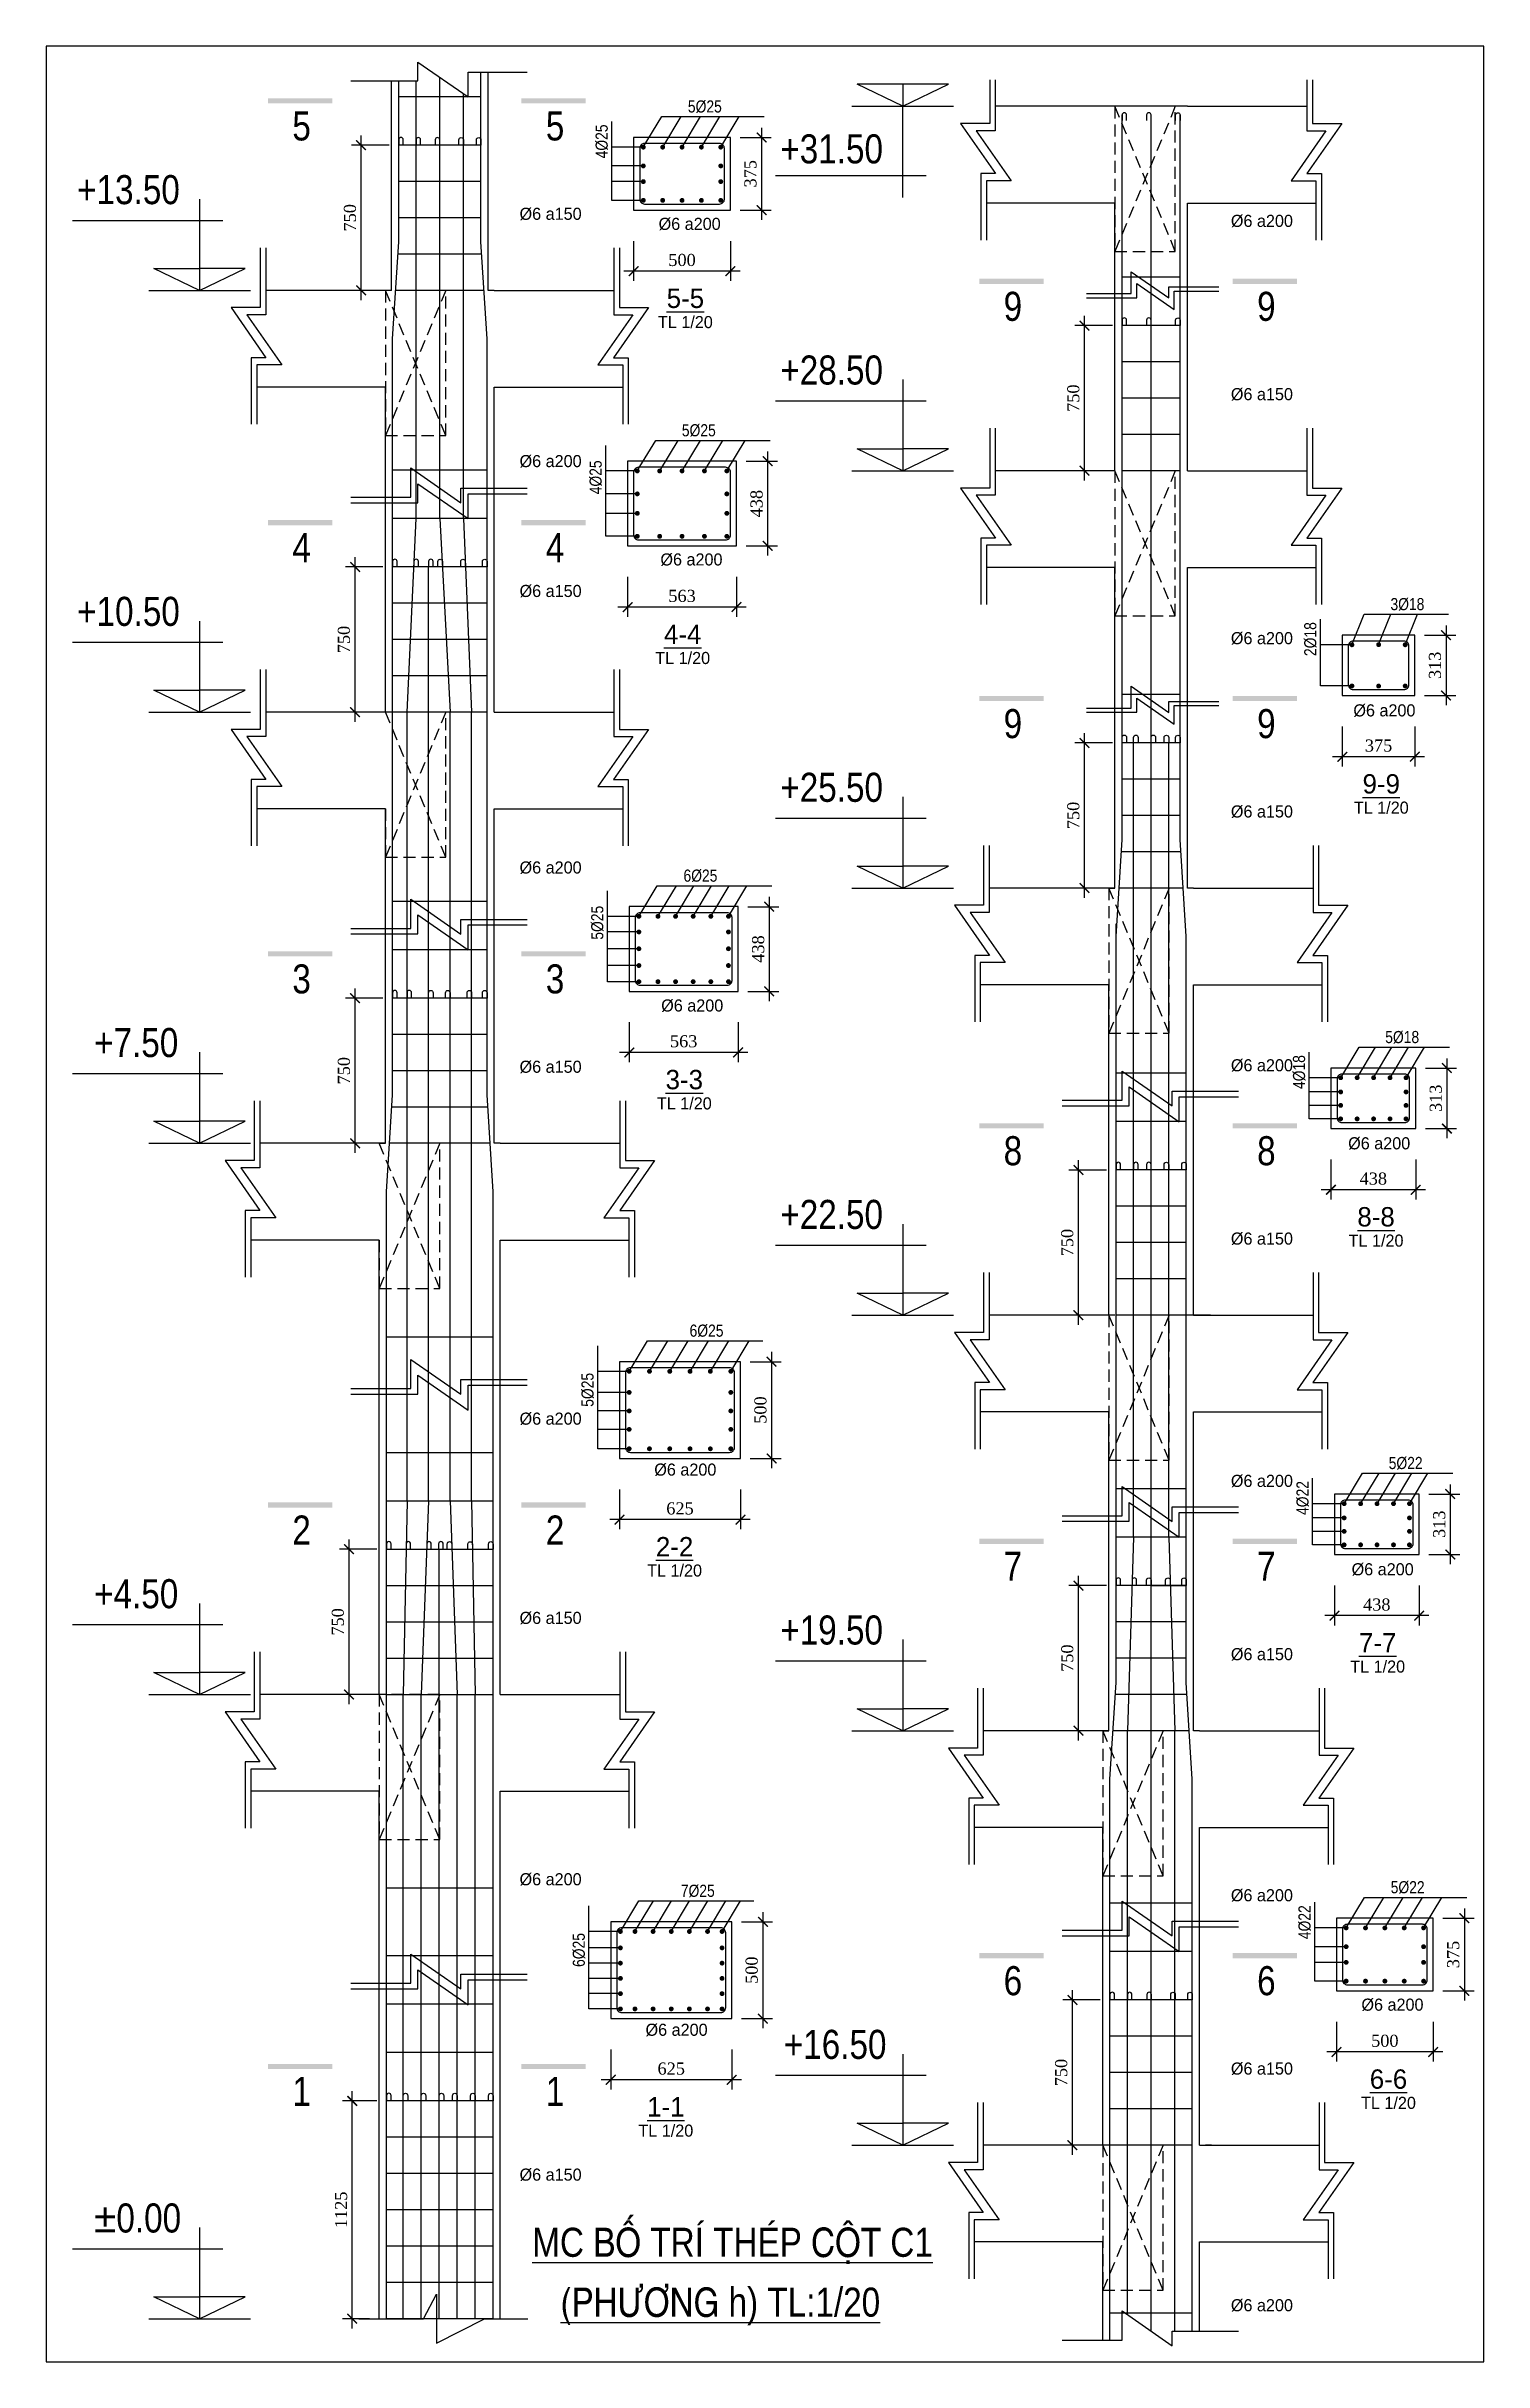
# Model space of a CAD drawing. Extents: x 394 to 12570, y -4198 to 1567.
# Drawn here: x 6755 to 7052, y -1537.7 to -1059.2 of the extents above; entities that cross this region are included whole.
import ezdxf

# ---------------------------------------------------------------- set-up
doc = ezdxf.new("R2010")
doc.units = 0
doc.header["$MEASUREMENT"] = 0
doc.linetypes.add('CENTER2', pattern=[1.125, 0.75, -0.125, 0.125, -0.125])
doc.linetypes.add('HIDDEN', pattern=[0.375, 0.25, -0.125])
doc.layers.get('0').update_dxf_attribs({"linetype": 'CONTINUOUS'})
doc.layers.get('DEFPOINTS').update_dxf_attribs({"linetype": 'CONTINUOUS'})
for name, color, linetype in [('cot', 8, 'CONTINUOUS'), ('DAI', 3, 'CONTINUOUS'), ('DUT', 9, 'CENTER2'), ('TEXT', 7, 'CONTINUOUS'), ('THEP', 6, 'CONTINUOUS'), ('TUONG', 7, 'CONTINUOUS')]:
    doc.layers.add(name, color=color, linetype=linetype)
doc.styles.add('DIM-NEW', font='')
doc.styles.add('style1', font='')
doc.styles.add('T1', font='romans.shx')
doc.styles.add('T2', font='')
doc.styles.get('DIM-NEW').set_extended_font_data('VNI-Helve-Condense')
doc.styles.get('style1').set_extended_font_data('VNI-Goudy')
doc.styles.get('T2').set_extended_font_data('VNI-Times')
doc.dimstyles.new('TL25', dxfattribs={"dimtxt": 2.5, "dimasz": 2, "dimexe": 2, "dimexo": 2, "dimgap": 1, "dimtad": 1, "dimdec": 0, "dimlfac": 25, "dimzin": 0, "dimdsep": 46, "dimtxsty": 'T2', "dimblk": 'ARCHTICK', "dimcen": 2.5, "dimdle": 2, "dimclrd": 1, "dimclre": 1, "dimclrt": 2, "dimadec": 0, "dimazin": 0, "dimtfac": 1, "dimtdec": 0, "dimtix": 1, "dimtofl": 0, "dimtmove": 0, "dimatfit": 0, "dimldrblk": 'ARCHTICK', "dimfxl": 1, "dimtolj": 1, "dimtzin": 0, "dimlwd": -1, "dimlwe": -1, "dimarcsym": 0})

msp = doc.modelspace()

# ---------------------------------------------------------------- texts
at = {"layer": 'TEXT', "style": 'DIM-NEW'}
for s, p in [('5%%25425', (6887.519, -1072.923)), ('5%%25425', (6886.272, -1139.842)), ('3%%25418', (7032.689, -1175.768)), ('6%%25425', (6886.605, -1231.885)), ('5%%25418', (7031.61, -1265.241)), ('6%%25425', (6887.865, -1325.918)), ('5%%25422', (7032.325, -1353.271)), ('7%%25425', (6886.058, -1441.677)), ('5%%25422', (7032.74, -1440.939))]:
    e = msp.add_text(s, height=2.5, dxfattribs=at)
    e.set_placement(p)
    e.dxf.unprotected_set("ltscale", 0)
at = {"layer": 'TEXT', "ltscale": 10}
for s, height, style, p in [('5', 6, 'DIM-NEW', (6805.787, -1078.701)), ('5', 6, 'DIM-NEW', (6858.161, -1078.701)), ('%%2546 a150', 2.5, 'style1', (6852.737, -1095.107)), ('%%2546 a200', 2.5, 'style1', (6881.469, -1097.19)), ('%%2546 a200', 2.5, 'style1', (6999.713, -1096.57)), ('9', 6, 'DIM-NEW', (6952.764, -1115.978)), ('9', 6, 'DIM-NEW', (7005.138, -1115.978)), ('%%2546 a150', 2.5, 'style1', (6999.713, -1132.384)), ('%%2546 a200', 2.5, 'style1', (6852.737, -1146.213)), ('4', 6, 'DIM-NEW', (6805.787, -1165.859)), ('4', 6, 'DIM-NEW', (6858.161, -1165.859)), ('%%2546 a200', 2.5, 'style1', (6881.843, -1166.541)), ('%%2546 a150', 2.5, 'style1', (6852.737, -1173.055)), ('%%2546 a200', 2.5, 'style1', (6999.713, -1182.808)), ('9', 6, 'DIM-NEW', (6952.764, -1202.217)), ('9', 6, 'DIM-NEW', (7005.138, -1202.217)), ('%%2546 a200', 2.5, 'style1', (7025.028, -1197.73)), ('%%2546 a150', 2.5, 'style1', (6999.713, -1218.622)), ('%%2546 a200', 2.5, 'style1', (6852.737, -1230.203)), ('3', 6, 'DIM-NEW', (6805.787, -1254.97)), ('3', 6, 'DIM-NEW', (6858.161, -1254.97)), ('%%2546 a200', 2.5, 'style1', (6882.001, -1258.719)), ('%%2546 a150', 2.5, 'style1', (6852.737, -1271.376)), ('%%2546 a200', 2.5, 'style1', (6999.713, -1271.076)), ('8', 6, 'DIM-NEW', (6952.764, -1290.485)), ('8', 6, 'DIM-NEW', (7005.138, -1290.485)), ('%%2546 a200', 2.5, 'style1', (7023.948, -1287.203)), ('%%2546 a150', 2.5, 'style1', (6999.713, -1306.891)), ('%%2546 a200', 2.5, 'style1', (6852.737, -1344.104)), ('%%2546 a200', 2.5, 'style1', (6880.574, -1354.635)), ('%%2546 a200', 2.5, 'style1', (6999.713, -1356.961)), ('2', 6, 'DIM-NEW', (6805.787, -1368.871)), ('2', 6, 'DIM-NEW', (6858.161, -1368.871)), ('7', 6, 'DIM-NEW', (6952.764, -1376.37)), ('7', 6, 'DIM-NEW', (7005.138, -1376.37)), ('%%2546 a200', 2.5, 'style1', (7024.664, -1375.232)), ('%%2546 a150', 2.5, 'style1', (6852.737, -1385.277)), ('%%2546 a150', 2.5, 'style1', (6999.713, -1392.775)), ('%%2546 a200', 2.5, 'style1', (6852.737, -1439.292)), ('%%2546 a200', 2.5, 'style1', (6999.713, -1442.598)), ('6', 6, 'DIM-NEW', (6952.764, -1462.007)), ('6', 6, 'DIM-NEW', (7005.138, -1462.007)), ('%%2546 a200', 2.5, 'style1', (7026.69, -1465.21)), ('%%2546 a200', 2.5, 'style1', (6878.767, -1470.394)), ('%%2546 a150', 2.5, 'style1', (6999.713, -1478.413)), ('1', 6, 'DIM-NEW', (6805.787, -1484.884)), ('1', 6, 'DIM-NEW', (6858.161, -1484.884)), ('%%2546 a150', 2.5, 'style1', (6852.737, -1500.335)), ('%%2546 a200', 2.5, 'style1', (6999.713, -1527.32))]:
    msp.add_text(s, height=height, dxfattribs=dict(at, style=style)).set_placement(p)
at = {"layer": 'TEXT', "style": 'DIM-NEW'}
for s, p in [('4%%25425', (6870.951, -1082.411)), ('4%%25425', (6869.704, -1151.83)), ('2%%25418', (7017.371, -1185.256)), ('5%%25425', (6870.038, -1243.873)), ('4%%25418', (7015.043, -1274.73)), ('5%%25425', (6868.027, -1340.406)), ('4%%25422', (7015.758, -1362.759)), ('4%%25422', (7016.173, -1450.427)), ('6%%25425', (6866.22, -1456.165))]:
    e = msp.add_text(s, height=2.5, rotation=90, dxfattribs=at)
    e.set_placement(p)
    e.dxf.unprotected_set("ltscale", 0)
for s, p in [('+31.50', (6906.615, -1083.44)), ('+13.50', (6761.322, -1091.865)), ('+28.50', (6906.615, -1129.142)), ('+10.50', (6761.322, -1179.022)), ('+25.50', (6906.615, -1215.38)), ('+7.50', (6764.829, -1268.133)), ('+22.50', (6906.615, -1303.648)), ('+4.50', (6764.829, -1382.034)), ('+19.50', (6906.615, -1389.533)), ('+16.50', (6907.34, -1475.17)), ('%%p0.00', (6764.829, -1511.043)), ('%%UMC BOÁ TRÍ THEÙP COÄT C1', (6855.358, -1516.067)), ('%%U(PHÖÔNG h) TL:1/20', (6861.17, -1528.438))]:
    msp.add_text(s, height=6, dxfattribs=at).set_placement(p)
at = {"layer": 'TEXT', "char_height": 4, "width": 20.53333, "attachment_point": 5, "line_spacing_factor": 0.85, "style": 'T1'}
for s, insert in [('{\\fVNI-Aptima|b0|i0|c0|p2;\\L5-5\\P\\H0.625x;\\lTL 1/20}', (6886.998, -1113.423)), ('{\\fVNI-Aptima|b0|i0|c0|p2;\\L4-4\\P\\H0.625x;\\lTL 1/20}', (6886.444, -1182.842)), ('{\\fVNI-Aptima|b0|i0|c0|p2;\\L9-9\\P\\H0.625x;\\lTL 1/20}', (7030.79, -1213.768)), ('{\\fVNI-Aptima|b0|i0|c0|p2;\\L3-3\\P\\H0.625x;\\lTL 1/20}', (6886.778, -1274.885)), ('{\\fVNI-Aptima|b0|i0|c0|p2;\\L8-8\\P\\H0.625x;\\lTL 1/20}', (7029.711, -1303.242)), ('{\\fVNI-Aptima|b0|i0|c0|p2;\\L2-2\\P\\H0.625x;\\lTL 1/20}', (6884.766, -1371.418)), ('{\\fVNI-Aptima|b0|i0|c0|p2;\\L7-7\\P\\H0.625x;\\lTL 1/20}', (7030.048, -1391.271)), ('{\\fVNI-Aptima|b0|i0|c0|p2;\\L6-6\\P\\H0.625x;\\lTL 1/20}', (7032.281, -1481.439)), ('{\\fVNI-Aptima|b0|i0|c0|p2;\\L1-1\\P\\H0.625x;\\lTL 1/20}', (6882.96, -1487.177))]:
    msp.add_mtext(s, dxfattribs=dict(at, insert=insert))

# ---------------------------------------------------------------- blocks, each defined once
blk = doc.blocks.new('_ARCHTICK')
at = {"color": 0, "linetype": 'ByBlock', "const_width": 0.15}
blk.add_lwpolyline([(-0.5, -0.5), (0.5, 0.5)], dxfattribs=at)
blk = doc.blocks.new('*D103')
at = {"layer": 'cot', "color": 1, "transparency": 16777216}
for p, q in [((7022.73, -1199.83), (7022.73, -1208.07)), ((7037.73, -1199.83), (7037.73, -1208.07)), ((7039.73, -1206.07), (7020.73, -1206.07))]:
    blk.add_line(p, q, dxfattribs=at)
at = {"layer": 'DEFPOINTS', "color": 0, "transparency": 16777216}
for p in [(7022.73, -1197.83), (7037.73, -1197.83), (7022.73, -1206.07)]:
    blk.add_point(p, dxfattribs=at)
at = {"layer": 'cot', "color": 1, "transparency": 16777216, "xscale": 2, "yscale": 2, "zscale": 2, "rotation": 180}
blk.add_blockref('_ARCHTICK', (7022.73, -1206.07), dxfattribs=at)
at = {"layer": 'cot', "color": 1, "transparency": 16777216, "xscale": 2, "yscale": 2, "zscale": 2}
blk.add_blockref('_ARCHTICK', (7037.73, -1206.07), dxfattribs=at)
at = {"layer": 'cot', "color": 2, "lineweight": -2, "transparency": 16777216, "insert": (7030.23, -1203.77), "char_height": 2.5, "attachment_point": 5, "style": 'T2'}
blk.add_mtext('\\A1;375', dxfattribs=at)
blk = doc.blocks.new('*D102')
at = {"layer": 'cot', "color": 1, "transparency": 16777216}
for p, q in [((7039.73, -1180.93), (7046.17, -1180.93)), ((7044.17, -1178.93), (7044.17, -1195.43)), ((7039.73, -1193.43), (7046.17, -1193.43))]:
    blk.add_line(p, q, dxfattribs=at)
at = {"layer": 'DEFPOINTS', "color": 0, "transparency": 16777216}
for p in [(7037.73, -1180.93), (7037.73, -1193.43), (7044.17, -1193.43)]:
    blk.add_point(p, dxfattribs=at)
at = {"layer": 'cot', "color": 1, "transparency": 16777216, "xscale": 2, "yscale": 2, "zscale": 2}
for p, rotation in [((7044.17, -1180.93), 90), ((7044.17, -1193.43), 270)]:
    blk.add_blockref('_ARCHTICK', p, dxfattribs=dict(at, rotation=rotation))
at = {"layer": 'cot', "color": 2, "lineweight": -2, "transparency": 16777216, "insert": (7041.89, -1187.18), "char_height": 2.5, "attachment_point": 5, "rotation": 90, "style": 'T2'}
blk.add_mtext('\\A1;313', dxfattribs=at)
blk = doc.blocks.new('*D101')
at = {"layer": 'cot', "color": 1, "transparency": 16777216}
for p, q in [((7039.9, -1270.4), (7046.34, -1270.4)), ((7044.34, -1268.4), (7044.34, -1284.9)), ((7039.9, -1282.9), (7046.34, -1282.9))]:
    blk.add_line(p, q, dxfattribs=at)
at = {"layer": 'DEFPOINTS', "color": 0, "transparency": 16777216}
for p in [(7037.9, -1270.4), (7037.9, -1282.9), (7044.34, -1282.9)]:
    blk.add_point(p, dxfattribs=at)
at = {"layer": 'cot', "color": 1, "transparency": 16777216, "xscale": 2, "yscale": 2, "zscale": 2}
for p, rotation in [((7044.34, -1270.4), 90), ((7044.34, -1282.9), 270)]:
    blk.add_blockref('_ARCHTICK', p, dxfattribs=dict(at, rotation=rotation))
at = {"layer": 'cot', "color": 2, "lineweight": -2, "transparency": 16777216, "insert": (7042.06, -1276.65), "char_height": 2.5, "attachment_point": 5, "rotation": 90, "style": 'T2'}
blk.add_mtext('\\A1;313', dxfattribs=at)
blk = doc.blocks.new('*D100')
at = {"layer": 'cot', "color": 1, "transparency": 16777216}
for p, q in [((7020.4, -1289.31), (7020.4, -1297.54)), ((7037.9, -1289.31), (7037.9, -1297.54)), ((7039.9, -1295.54), (7018.4, -1295.54))]:
    blk.add_line(p, q, dxfattribs=at)
at = {"layer": 'DEFPOINTS', "color": 0, "transparency": 16777216}
for p in [(7020.4, -1287.31), (7037.9, -1287.31), (7020.4, -1295.54)]:
    blk.add_point(p, dxfattribs=at)
at = {"layer": 'cot', "color": 1, "transparency": 16777216, "xscale": 2, "yscale": 2, "zscale": 2, "rotation": 180}
blk.add_blockref('_ARCHTICK', (7020.4, -1295.54), dxfattribs=at)
at = {"layer": 'cot', "color": 1, "transparency": 16777216, "xscale": 2, "yscale": 2, "zscale": 2}
blk.add_blockref('_ARCHTICK', (7037.9, -1295.54), dxfattribs=at)
at = {"layer": 'cot', "color": 2, "lineweight": -2, "transparency": 16777216, "insert": (7029.15, -1293.26), "char_height": 2.5, "attachment_point": 5, "style": 'T2'}
blk.add_mtext('\\A1;438', dxfattribs=at)
blk = doc.blocks.new('*D99')
at = {"layer": 'cot', "color": 1, "transparency": 16777216}
for p, q in [((7021.12, -1377.34), (7021.12, -1385.57)), ((7038.62, -1377.34), (7038.62, -1385.57)), ((7040.62, -1383.57), (7019.12, -1383.57))]:
    blk.add_line(p, q, dxfattribs=at)
at = {"layer": 'DEFPOINTS', "color": 0, "transparency": 16777216}
for p in [(7021.12, -1375.34), (7038.62, -1375.34), (7021.12, -1383.57)]:
    blk.add_point(p, dxfattribs=at)
at = {"layer": 'cot', "color": 1, "transparency": 16777216, "xscale": 2, "yscale": 2, "zscale": 2, "rotation": 180}
blk.add_blockref('_ARCHTICK', (7021.12, -1383.57), dxfattribs=at)
at = {"layer": 'cot', "color": 1, "transparency": 16777216, "xscale": 2, "yscale": 2, "zscale": 2}
blk.add_blockref('_ARCHTICK', (7038.62, -1383.57), dxfattribs=at)
at = {"layer": 'cot', "color": 2, "lineweight": -2, "transparency": 16777216, "insert": (7029.87, -1381.29), "char_height": 2.5, "attachment_point": 5, "style": 'T2'}
blk.add_mtext('\\A1;438', dxfattribs=at)
blk = doc.blocks.new('*D98')
at = {"layer": 'cot', "color": 1, "transparency": 16777216}
for p, q in [((7040.62, -1358.43), (7047.05, -1358.43)), ((7045.05, -1356.43), (7045.05, -1372.93)), ((7040.62, -1370.93), (7047.05, -1370.93))]:
    blk.add_line(p, q, dxfattribs=at)
at = {"layer": 'DEFPOINTS', "color": 0, "transparency": 16777216}
for p in [(7038.62, -1358.43), (7038.62, -1370.93), (7045.05, -1370.93)]:
    blk.add_point(p, dxfattribs=at)
at = {"layer": 'cot', "color": 1, "transparency": 16777216, "xscale": 2, "yscale": 2, "zscale": 2}
for p, rotation in [((7045.05, -1358.43), 90), ((7045.05, -1370.93), 270)]:
    blk.add_blockref('_ARCHTICK', p, dxfattribs=dict(at, rotation=rotation))
at = {"layer": 'cot', "color": 2, "lineweight": -2, "transparency": 16777216, "insert": (7042.77, -1364.68), "char_height": 2.5, "attachment_point": 5, "rotation": 90, "style": 'T2'}
blk.add_mtext('\\A1;313', dxfattribs=at)
blk = doc.blocks.new('*D97')
at = {"layer": 'cot', "color": 1, "transparency": 16777216}
for p, q in [((7047.97, -1444.1), (7047.97, -1463.1)), ((7043.53, -1446.1), (7049.97, -1446.1)), ((7043.53, -1461.1), (7049.97, -1461.1))]:
    blk.add_line(p, q, dxfattribs=at)
at = {"layer": 'DEFPOINTS', "color": 0, "transparency": 16777216}
for p in [(7041.53, -1446.1), (7041.53, -1461.1), (7047.97, -1461.1)]:
    blk.add_point(p, dxfattribs=at)
at = {"layer": 'cot', "color": 1, "transparency": 16777216, "xscale": 2, "yscale": 2, "zscale": 2}
for p, rotation in [((7047.97, -1446.1), 90), ((7047.97, -1461.1), 270)]:
    blk.add_blockref('_ARCHTICK', p, dxfattribs=dict(at, rotation=rotation))
at = {"layer": 'cot', "color": 2, "lineweight": -2, "transparency": 16777216, "insert": (7045.67, -1453.6), "char_height": 2.5, "attachment_point": 5, "rotation": 90, "style": 'T2'}
blk.add_mtext('\\A1;375', dxfattribs=at)
blk = doc.blocks.new('*D96')
at = {"layer": 'cot', "color": 1, "transparency": 16777216}
for p, q in [((7021.53, -1467.51), (7021.53, -1475.74)), ((7041.53, -1467.51), (7041.53, -1475.74)), ((7043.53, -1473.74), (7019.53, -1473.74))]:
    blk.add_line(p, q, dxfattribs=at)
at = {"layer": 'DEFPOINTS', "color": 0, "transparency": 16777216}
for p in [(7021.53, -1465.51), (7041.53, -1465.51), (7021.53, -1473.74)]:
    blk.add_point(p, dxfattribs=at)
at = {"layer": 'cot', "color": 1, "transparency": 16777216, "xscale": 2, "yscale": 2, "zscale": 2, "rotation": 180}
blk.add_blockref('_ARCHTICK', (7021.53, -1473.74), dxfattribs=at)
at = {"layer": 'cot', "color": 1, "transparency": 16777216, "xscale": 2, "yscale": 2, "zscale": 2}
blk.add_blockref('_ARCHTICK', (7041.53, -1473.74), dxfattribs=at)
at = {"layer": 'cot', "color": 2, "lineweight": -2, "transparency": 16777216, "insert": (7031.53, -1471.44), "char_height": 2.5, "attachment_point": 5, "style": 'T2'}
blk.add_mtext('\\A1;500', dxfattribs=at)
blk = doc.blocks.new('*D95')
at = {"layer": 'cot', "color": 1, "transparency": 16777216}
for p, q in [((6876.31, -1099.49), (6876.31, -1107.72)), ((6896.31, -1099.49), (6896.31, -1107.72)), ((6898.31, -1105.72), (6874.31, -1105.72))]:
    blk.add_line(p, q, dxfattribs=at)
at = {"layer": 'DEFPOINTS', "color": 0, "transparency": 16777216}
for p in [(6876.31, -1097.49), (6896.31, -1097.49), (6876.31, -1105.72)]:
    blk.add_point(p, dxfattribs=at)
at = {"layer": 'cot', "color": 1, "transparency": 16777216, "xscale": 2, "yscale": 2, "zscale": 2, "rotation": 180}
blk.add_blockref('_ARCHTICK', (6876.31, -1105.72), dxfattribs=at)
at = {"layer": 'cot', "color": 1, "transparency": 16777216, "xscale": 2, "yscale": 2, "zscale": 2}
blk.add_blockref('_ARCHTICK', (6896.31, -1105.72), dxfattribs=at)
at = {"layer": 'cot', "color": 2, "lineweight": -2, "transparency": 16777216, "insert": (6886.31, -1103.42), "char_height": 2.5, "attachment_point": 5, "style": 'T2'}
blk.add_mtext('\\A1;500', dxfattribs=at)
blk = doc.blocks.new('*D94')
at = {"layer": 'cot', "color": 1, "transparency": 16777216}
for p, q in [((6902.75, -1076.09), (6902.75, -1095.09)), ((6898.31, -1078.09), (6904.75, -1078.09)), ((6898.31, -1093.09), (6904.75, -1093.09))]:
    blk.add_line(p, q, dxfattribs=at)
at = {"layer": 'DEFPOINTS', "color": 0, "transparency": 16777216}
for p in [(6896.31, -1078.09), (6896.31, -1093.09), (6902.75, -1093.09)]:
    blk.add_point(p, dxfattribs=at)
at = {"layer": 'cot', "color": 1, "transparency": 16777216, "xscale": 2, "yscale": 2, "zscale": 2}
for p, rotation in [((6902.75, -1078.09), 90), ((6902.75, -1093.09), 270)]:
    blk.add_blockref('_ARCHTICK', p, dxfattribs=dict(at, rotation=rotation))
at = {"layer": 'cot', "color": 2, "lineweight": -2, "transparency": 16777216, "insert": (6900.45, -1085.59), "char_height": 2.5, "attachment_point": 5, "rotation": 90, "style": 'T2'}
blk.add_mtext('\\A1;375', dxfattribs=at)
blk = doc.blocks.new('*D93')
at = {"layer": 'cot', "color": 1, "transparency": 16777216}
for p, q in [((6904, -1143), (6904, -1164.5)), ((6899.56, -1145), (6906, -1145)), ((6899.56, -1162.5), (6906, -1162.5))]:
    blk.add_line(p, q, dxfattribs=at)
at = {"layer": 'DEFPOINTS', "color": 0, "transparency": 16777216}
for p in [(6897.56, -1145), (6897.56, -1162.5), (6904, -1162.5)]:
    blk.add_point(p, dxfattribs=at)
at = {"layer": 'cot', "color": 1, "transparency": 16777216, "xscale": 2, "yscale": 2, "zscale": 2}
for p, rotation in [((6904, -1145), 90), ((6904, -1162.5), 270)]:
    blk.add_blockref('_ARCHTICK', p, dxfattribs=dict(at, rotation=rotation))
at = {"layer": 'cot', "color": 2, "lineweight": -2, "transparency": 16777216, "insert": (6901.72, -1153.75), "char_height": 2.5, "attachment_point": 5, "rotation": 90, "style": 'T2'}
blk.add_mtext('\\A1;438', dxfattribs=at)
blk = doc.blocks.new('*D92')
at = {"layer": 'cot', "color": 1, "transparency": 16777216}
for p, q in [((6875.06, -1168.91), (6875.06, -1177.14)), ((6897.56, -1168.91), (6897.56, -1177.14)), ((6899.56, -1175.14), (6873.06, -1175.14))]:
    blk.add_line(p, q, dxfattribs=at)
at = {"layer": 'DEFPOINTS', "color": 0, "transparency": 16777216}
for p in [(6875.06, -1166.91), (6897.56, -1166.91), (6875.06, -1175.14)]:
    blk.add_point(p, dxfattribs=at)
at = {"layer": 'cot', "color": 1, "transparency": 16777216, "xscale": 2, "yscale": 2, "zscale": 2, "rotation": 180}
blk.add_blockref('_ARCHTICK', (6875.06, -1175.14), dxfattribs=at)
at = {"layer": 'cot', "color": 1, "transparency": 16777216, "xscale": 2, "yscale": 2, "zscale": 2}
blk.add_blockref('_ARCHTICK', (6897.56, -1175.14), dxfattribs=at)
at = {"layer": 'cot', "color": 2, "lineweight": -2, "transparency": 16777216, "insert": (6886.31, -1172.84), "char_height": 2.5, "attachment_point": 5, "style": 'T2'}
blk.add_mtext('\\A1;563', dxfattribs=at)
blk = doc.blocks.new('*D91')
at = {"layer": 'cot', "color": 1, "transparency": 16777216}
for p, q in [((6875.4, -1260.95), (6875.4, -1269.18)), ((6897.9, -1260.95), (6897.9, -1269.18)), ((6899.9, -1267.18), (6873.4, -1267.18))]:
    blk.add_line(p, q, dxfattribs=at)
at = {"layer": 'DEFPOINTS', "color": 0, "transparency": 16777216}
for p in [(6875.4, -1258.95), (6897.9, -1258.95), (6875.4, -1267.18)]:
    blk.add_point(p, dxfattribs=at)
at = {"layer": 'cot', "color": 1, "transparency": 16777216, "xscale": 2, "yscale": 2, "zscale": 2, "rotation": 180}
blk.add_blockref('_ARCHTICK', (6875.4, -1267.18), dxfattribs=at)
at = {"layer": 'cot', "color": 1, "transparency": 16777216, "xscale": 2, "yscale": 2, "zscale": 2}
blk.add_blockref('_ARCHTICK', (6897.9, -1267.18), dxfattribs=at)
at = {"layer": 'cot', "color": 2, "lineweight": -2, "transparency": 16777216, "insert": (6886.65, -1264.88), "char_height": 2.5, "attachment_point": 5, "style": 'T2'}
blk.add_mtext('\\A1;563', dxfattribs=at)
blk = doc.blocks.new('*D90')
at = {"layer": 'cot', "color": 1, "transparency": 16777216}
for p, q in [((6899.9, -1237.05), (6906.33, -1237.05)), ((6904.33, -1235.05), (6904.33, -1256.55)), ((6899.9, -1254.55), (6906.33, -1254.55))]:
    blk.add_line(p, q, dxfattribs=at)
at = {"layer": 'DEFPOINTS', "color": 0, "transparency": 16777216}
for p in [(6897.9, -1237.05), (6897.9, -1254.55), (6904.33, -1254.55)]:
    blk.add_point(p, dxfattribs=at)
at = {"layer": 'cot', "color": 1, "transparency": 16777216, "xscale": 2, "yscale": 2, "zscale": 2}
for p, rotation in [((6904.33, -1237.05), 90), ((6904.33, -1254.55), 270)]:
    blk.add_blockref('_ARCHTICK', p, dxfattribs=dict(at, rotation=rotation))
at = {"layer": 'cot', "color": 2, "lineweight": -2, "transparency": 16777216, "insert": (6902.05, -1245.8), "char_height": 2.5, "attachment_point": 5, "rotation": 90, "style": 'T2'}
blk.add_mtext('\\A1;438', dxfattribs=at)
blk = doc.blocks.new('*D89')
at = {"layer": 'cot', "color": 1, "transparency": 16777216}
for p, q in [((6904.82, -1329.08), (6904.82, -1353.08)), ((6900.39, -1331.08), (6906.82, -1331.08)), ((6900.39, -1351.08), (6906.82, -1351.08))]:
    blk.add_line(p, q, dxfattribs=at)
at = {"layer": 'DEFPOINTS', "color": 0, "transparency": 16777216}
for p in [(6898.39, -1331.08), (6898.39, -1351.08), (6904.82, -1351.08)]:
    blk.add_point(p, dxfattribs=at)
at = {"layer": 'cot', "color": 1, "transparency": 16777216, "xscale": 2, "yscale": 2, "zscale": 2}
for p, rotation in [((6904.82, -1331.08), 90), ((6904.82, -1351.08), 270)]:
    blk.add_blockref('_ARCHTICK', p, dxfattribs=dict(at, rotation=rotation))
at = {"layer": 'cot', "color": 2, "lineweight": -2, "transparency": 16777216, "insert": (6902.52, -1341.08), "char_height": 2.5, "attachment_point": 5, "rotation": 90, "style": 'T2'}
blk.add_mtext('\\A1;500', dxfattribs=at)
blk = doc.blocks.new('*D88')
at = {"layer": 'cot', "color": 1, "transparency": 16777216}
for p, q in [((6873.39, -1357.48), (6873.39, -1365.72)), ((6898.39, -1357.48), (6898.39, -1365.72)), ((6900.39, -1363.72), (6871.39, -1363.72))]:
    blk.add_line(p, q, dxfattribs=at)
at = {"layer": 'DEFPOINTS', "color": 0, "transparency": 16777216}
for p in [(6873.39, -1355.48), (6898.39, -1355.48), (6873.39, -1363.72)]:
    blk.add_point(p, dxfattribs=at)
at = {"layer": 'cot', "color": 1, "transparency": 16777216, "xscale": 2, "yscale": 2, "zscale": 2, "rotation": 180}
blk.add_blockref('_ARCHTICK', (6873.39, -1363.72), dxfattribs=at)
at = {"layer": 'cot', "color": 1, "transparency": 16777216, "xscale": 2, "yscale": 2, "zscale": 2}
blk.add_blockref('_ARCHTICK', (6898.39, -1363.72), dxfattribs=at)
at = {"layer": 'cot', "color": 2, "lineweight": -2, "transparency": 16777216, "insert": (6885.89, -1361.42), "char_height": 2.5, "attachment_point": 5, "style": 'T2'}
blk.add_mtext('\\A1;625', dxfattribs=at)
blk = doc.blocks.new('*D87')
at = {"layer": 'cot', "color": 1, "transparency": 16777216}
for p, q in [((6871.58, -1473.24), (6871.58, -1481.48)), ((6896.58, -1473.24), (6896.58, -1481.48)), ((6898.58, -1479.48), (6869.58, -1479.48))]:
    blk.add_line(p, q, dxfattribs=at)
at = {"layer": 'DEFPOINTS', "color": 0, "transparency": 16777216}
for p in [(6871.58, -1471.24), (6896.58, -1471.24), (6871.58, -1479.48)]:
    blk.add_point(p, dxfattribs=at)
at = {"layer": 'cot', "color": 1, "transparency": 16777216, "xscale": 2, "yscale": 2, "zscale": 2, "rotation": 180}
blk.add_blockref('_ARCHTICK', (6871.58, -1479.48), dxfattribs=at)
at = {"layer": 'cot', "color": 1, "transparency": 16777216, "xscale": 2, "yscale": 2, "zscale": 2}
blk.add_blockref('_ARCHTICK', (6896.58, -1479.48), dxfattribs=at)
at = {"layer": 'cot', "color": 2, "lineweight": -2, "transparency": 16777216, "insert": (6884.08, -1477.18), "char_height": 2.5, "attachment_point": 5, "style": 'T2'}
blk.add_mtext('\\A1;625', dxfattribs=at)
blk = doc.blocks.new('*D86')
at = {"layer": 'cot', "color": 1, "transparency": 16777216}
for p, q in [((6903.01, -1444.84), (6903.01, -1468.84)), ((6898.58, -1446.84), (6905.01, -1446.84)), ((6898.58, -1466.84), (6905.01, -1466.84))]:
    blk.add_line(p, q, dxfattribs=at)
at = {"layer": 'DEFPOINTS', "color": 0, "transparency": 16777216}
for p in [(6896.58, -1446.84), (6896.58, -1466.84), (6903.01, -1466.84)]:
    blk.add_point(p, dxfattribs=at)
at = {"layer": 'cot', "color": 1, "transparency": 16777216, "xscale": 2, "yscale": 2, "zscale": 2}
for p, rotation in [((6903.01, -1446.84), 90), ((6903.01, -1466.84), 270)]:
    blk.add_blockref('_ARCHTICK', p, dxfattribs=dict(at, rotation=rotation))
at = {"layer": 'cot', "color": 2, "lineweight": -2, "transparency": 16777216, "insert": (6900.71, -1456.84), "char_height": 2.5, "attachment_point": 5, "rotation": 90, "style": 'T2'}
blk.add_mtext('\\A1;500', dxfattribs=at)
blk = doc.blocks.new('*D85')
at = {"layer": 'DEFPOINTS', "color": 0, "transparency": 16777216}
for p in [(6818.17, -1483.86), (6825.26, -1483.86), (6823.76, -1528.86)]:
    blk.add_point(p, dxfattribs=at)
at = {"layer": 'TUONG', "color": 1, "transparency": 16777216}
for p, q in [((6818.17, -1530.86), (6818.17, -1481.86)), ((6823.26, -1483.86), (6816.17, -1483.86)), ((6821.76, -1528.86), (6816.17, -1528.86))]:
    blk.add_line(p, q, dxfattribs=at)
at = {"layer": 'TUONG', "color": 1, "transparency": 16777216, "xscale": 2, "yscale": 2, "zscale": 2}
for p, rotation in [((6818.17, -1483.86), 90), ((6818.17, -1528.86), 270)]:
    blk.add_blockref('_ARCHTICK', p, dxfattribs=dict(at, rotation=rotation))
at = {"layer": 'TUONG', "color": 2, "transparency": 16777216, "insert": (6815.87, -1506.36), "char_height": 2.5, "attachment_point": 5, "rotation": 90, "style": 'T2'}
blk.add_mtext('\\A1;1125', dxfattribs=at)
blk = doc.blocks.new('*D84')
at = {"layer": 'DEFPOINTS', "color": 0, "transparency": 16777216}
for p in [(6817.5, -1369.85), (6825.26, -1369.85), (6823.76, -1399.85)]:
    blk.add_point(p, dxfattribs=at)
at = {"layer": 'TUONG', "color": 1, "transparency": 16777216}
for p, q in [((6817.5, -1401.85), (6817.5, -1367.85)), ((6823.26, -1369.85), (6815.5, -1369.85)), ((6821.76, -1399.85), (6815.5, -1399.85))]:
    blk.add_line(p, q, dxfattribs=at)
at = {"layer": 'TUONG', "color": 1, "transparency": 16777216, "xscale": 2, "yscale": 2, "zscale": 2}
for p, rotation in [((6817.5, -1369.85), 90), ((6817.5, -1399.85), 270)]:
    blk.add_blockref('_ARCHTICK', p, dxfattribs=dict(at, rotation=rotation))
at = {"layer": 'TUONG', "color": 2, "transparency": 16777216, "insert": (6815.2, -1384.85), "char_height": 2.5, "attachment_point": 5, "rotation": 90, "style": 'T2'}
blk.add_mtext('\\A1;750', dxfattribs=at)
blk = doc.blocks.new('*D83')
at = {"layer": 'DEFPOINTS', "color": 0, "transparency": 16777216}
for p in [(6818.75, -1255.95), (6826.51, -1255.95), (6825.01, -1285.95)]:
    blk.add_point(p, dxfattribs=at)
at = {"layer": 'TUONG', "color": 1, "transparency": 16777216}
for p, q in [((6824.51, -1255.95), (6816.75, -1255.95)), ((6818.75, -1287.95), (6818.75, -1253.95)), ((6823.01, -1285.95), (6816.75, -1285.95))]:
    blk.add_line(p, q, dxfattribs=at)
at = {"layer": 'TUONG', "color": 1, "transparency": 16777216, "xscale": 2, "yscale": 2, "zscale": 2}
for p, rotation in [((6818.75, -1255.95), 90), ((6818.75, -1285.95), 270)]:
    blk.add_blockref('_ARCHTICK', p, dxfattribs=dict(at, rotation=rotation))
at = {"layer": 'TUONG', "color": 2, "transparency": 16777216, "insert": (6816.45, -1270.95), "char_height": 2.5, "attachment_point": 5, "rotation": 90, "style": 'T2'}
blk.add_mtext('\\A1;750', dxfattribs=at)
blk = doc.blocks.new('*D82')
at = {"layer": 'DEFPOINTS', "color": 0, "transparency": 16777216}
for p in [(6818.75, -1166.84), (6826.51, -1166.84), (6825.01, -1196.84)]:
    blk.add_point(p, dxfattribs=at)
at = {"layer": 'TUONG', "color": 1, "transparency": 16777216}
for p, q in [((6824.51, -1166.84), (6816.75, -1166.84)), ((6818.75, -1198.84), (6818.75, -1164.84)), ((6823.01, -1196.84), (6816.75, -1196.84))]:
    blk.add_line(p, q, dxfattribs=at)
at = {"layer": 'TUONG', "color": 1, "transparency": 16777216, "xscale": 2, "yscale": 2, "zscale": 2}
for p, rotation in [((6818.75, -1166.84), 90), ((6818.75, -1196.84), 270)]:
    blk.add_blockref('_ARCHTICK', p, dxfattribs=dict(at, rotation=rotation))
at = {"layer": 'TUONG', "color": 2, "transparency": 16777216, "insert": (6816.45, -1181.84), "char_height": 2.5, "attachment_point": 5, "rotation": 90, "style": 'T2'}
blk.add_mtext('\\A1;750', dxfattribs=at)
blk = doc.blocks.new('*D81')
at = {"layer": 'DEFPOINTS', "color": 0, "transparency": 16777216}
for p in [(6820, -1079.68), (6827.76, -1079.68), (6826.26, -1109.68)]:
    blk.add_point(p, dxfattribs=at)
at = {"layer": 'TUONG', "color": 1, "transparency": 16777216}
for p, q in [((6825.76, -1079.68), (6818, -1079.68)), ((6820, -1111.68), (6820, -1077.68)), ((6824.26, -1109.68), (6818, -1109.68))]:
    blk.add_line(p, q, dxfattribs=at)
at = {"layer": 'TUONG', "color": 1, "transparency": 16777216, "xscale": 2, "yscale": 2, "zscale": 2}
for p, rotation in [((6820, -1079.68), 90), ((6820, -1109.68), 270)]:
    blk.add_blockref('_ARCHTICK', p, dxfattribs=dict(at, rotation=rotation))
at = {"layer": 'TUONG', "color": 2, "transparency": 16777216, "insert": (6817.7, -1094.68), "char_height": 2.5, "attachment_point": 5, "rotation": 90, "style": 'T2'}
blk.add_mtext('\\A1;750', dxfattribs=at)
blk = doc.blocks.new('*D80')
at = {"layer": 'DEFPOINTS', "color": 0, "transparency": 16777216}
for p in [(6966.97, -1462.99), (6974.74, -1462.99), (6973.24, -1492.99)]:
    blk.add_point(p, dxfattribs=at)
at = {"layer": 'TUONG', "color": 1, "transparency": 16777216}
for p, q in [((6972.74, -1462.99), (6964.97, -1462.99)), ((6966.97, -1494.99), (6966.97, -1460.99)), ((6971.24, -1492.99), (6964.97, -1492.99))]:
    blk.add_line(p, q, dxfattribs=at)
at = {"layer": 'TUONG', "color": 1, "transparency": 16777216, "xscale": 2, "yscale": 2, "zscale": 2}
for p, rotation in [((6966.97, -1462.99), 90), ((6966.97, -1492.99), 270)]:
    blk.add_blockref('_ARCHTICK', p, dxfattribs=dict(at, rotation=rotation))
at = {"layer": 'TUONG', "color": 2, "transparency": 16777216, "insert": (6964.67, -1477.99), "char_height": 2.5, "attachment_point": 5, "rotation": 90, "style": 'T2'}
blk.add_mtext('\\A1;750', dxfattribs=at)
blk = doc.blocks.new('*D79')
at = {"layer": 'DEFPOINTS', "color": 0, "transparency": 16777216}
for p in [(6968.22, -1377.35), (6975.99, -1377.35), (6974.49, -1407.35)]:
    blk.add_point(p, dxfattribs=at)
at = {"layer": 'TUONG', "color": 1, "transparency": 16777216}
for p, q in [((6973.99, -1377.35), (6966.22, -1377.35)), ((6968.22, -1409.35), (6968.22, -1375.35)), ((6972.49, -1407.35), (6966.22, -1407.35))]:
    blk.add_line(p, q, dxfattribs=at)
at = {"layer": 'TUONG', "color": 1, "transparency": 16777216, "xscale": 2, "yscale": 2, "zscale": 2}
for p, rotation in [((6968.22, -1377.35), 90), ((6968.22, -1407.35), 270)]:
    blk.add_blockref('_ARCHTICK', p, dxfattribs=dict(at, rotation=rotation))
at = {"layer": 'TUONG', "color": 2, "transparency": 16777216, "insert": (6965.92, -1392.35), "char_height": 2.5, "attachment_point": 5, "rotation": 90, "style": 'T2'}
blk.add_mtext('\\A1;750', dxfattribs=at)
blk = doc.blocks.new('*D78')
at = {"layer": 'DEFPOINTS', "color": 0, "transparency": 16777216}
for p in [(6968.22, -1291.47), (6975.99, -1291.47), (6974.49, -1321.47)]:
    blk.add_point(p, dxfattribs=at)
at = {"layer": 'TUONG', "color": 1, "transparency": 16777216}
for p, q in [((6973.99, -1291.47), (6966.22, -1291.47)), ((6968.22, -1323.47), (6968.22, -1289.47)), ((6972.49, -1321.47), (6966.22, -1321.47))]:
    blk.add_line(p, q, dxfattribs=at)
at = {"layer": 'TUONG', "color": 1, "transparency": 16777216, "xscale": 2, "yscale": 2, "zscale": 2}
for p, rotation in [((6968.22, -1291.47), 90), ((6968.22, -1321.47), 270)]:
    blk.add_blockref('_ARCHTICK', p, dxfattribs=dict(at, rotation=rotation))
at = {"layer": 'TUONG', "color": 2, "transparency": 16777216, "insert": (6965.92, -1306.47), "char_height": 2.5, "attachment_point": 5, "rotation": 90, "style": 'T2'}
blk.add_mtext('\\A1;750', dxfattribs=at)
blk = doc.blocks.new('*D77')
at = {"layer": 'DEFPOINTS', "color": 0, "transparency": 16777216}
for p in [(6969.47, -1203.2), (6977.24, -1203.2), (6975.74, -1233.2)]:
    blk.add_point(p, dxfattribs=at)
at = {"layer": 'TUONG', "color": 1, "transparency": 16777216}
for p, q in [((6975.24, -1203.2), (6967.47, -1203.2)), ((6969.47, -1235.2), (6969.47, -1201.2)), ((6973.74, -1233.2), (6967.47, -1233.2))]:
    blk.add_line(p, q, dxfattribs=at)
at = {"layer": 'TUONG', "color": 1, "transparency": 16777216, "xscale": 2, "yscale": 2, "zscale": 2}
for p, rotation in [((6969.47, -1203.2), 90), ((6969.47, -1233.2), 270)]:
    blk.add_blockref('_ARCHTICK', p, dxfattribs=dict(at, rotation=rotation))
at = {"layer": 'TUONG', "color": 2, "transparency": 16777216, "insert": (6967.17, -1218.2), "char_height": 2.5, "attachment_point": 5, "rotation": 90, "style": 'T2'}
blk.add_mtext('\\A1;750', dxfattribs=at)
blk = doc.blocks.new('*D76')
at = {"layer": 'DEFPOINTS', "color": 0, "transparency": 16777216}
for p in [(6969.47, -1116.96), (6977.24, -1116.96), (6975.74, -1146.96)]:
    blk.add_point(p, dxfattribs=at)
at = {"layer": 'TUONG', "color": 1, "transparency": 16777216}
for p, q in [((6975.24, -1116.96), (6967.47, -1116.96)), ((6969.47, -1148.96), (6969.47, -1114.96)), ((6973.74, -1146.96), (6967.47, -1146.96))]:
    blk.add_line(p, q, dxfattribs=at)
at = {"layer": 'TUONG', "color": 1, "transparency": 16777216, "xscale": 2, "yscale": 2, "zscale": 2}
for p, rotation in [((6969.47, -1116.96), 90), ((6969.47, -1146.96), 270)]:
    blk.add_blockref('_ARCHTICK', p, dxfattribs=dict(at, rotation=rotation))
at = {"layer": 'TUONG', "color": 2, "transparency": 16777216, "insert": (6967.17, -1131.96), "char_height": 2.5, "attachment_point": 5, "rotation": 90, "style": 'T2'}
blk.add_mtext('\\A1;750', dxfattribs=at)

# ---------------------------------------------------------------- dimensions: what is measured, and where the dimension line sits
at = {"layer": 'cot', "lineweight": -2, "ltscale": 10}
for base, p1, p2, picture, middle in [((6902.746, -1093.086), (6896.311, -1078.086), (6896.311, -1093.086), '*D94', (6900.446, -1085.586)), ((6903.998996824, -1162.50443269), (6897.563693762, -1145.00443269), (6897.563693762, -1162.50443269), '*D93', (6901.719323233, -1153.75443269)), ((7044.165999523, -1193.430904502), (7037.730696461, -1180.930904502), (7037.730696461, -1193.430904502), '*D102', (7041.886325932, -1187.180904502)), ((6904.33243271, -1254.547692485), (6897.897129648, -1237.047692485), (6897.897129648, -1254.547692485), '*D90', (6902.05275912, -1245.797692485)), ((7044.33728487, -1282.90439397), (7037.901981808, -1270.40439397), (7037.901981808, -1282.90439397), '*D101', (7042.057611279, -1276.65439397)), ((6904.821, -1351.081), (6898.386, -1331.081), (6898.386, -1351.081), '*D89', (6902.521, -1341.081)), ((7045.05273282, -1370.933621684), (7038.617429758, -1358.433621684), (7038.617429758, -1370.933621684), '*D98', (7042.77305923, -1364.683621684)), ((6903.014, -1466.84), (6896.579, -1446.84), (6896.579, -1466.84), '*D86', (6900.714, -1456.84)), ((7047.967, -1461.101), (7041.532, -1446.101), (7041.532, -1461.101), '*D97', (7045.667, -1453.601))]:
    dim = msp.add_linear_dim(base=base, p1=p1, p2=p2, angle=90, dimstyle='TL25', dxfattribs=at)
    dim.commit()
    dim.dimension.update_dxf_attribs({"geometry": picture, "text_midpoint": middle})
for base, p1, p2, picture, middle in [((6876.311, -1105.723), (6896.311, -1097.49), (6876.311, -1097.49), '*D95', (6886.311, -1103.423)), ((6875.063693762, -1175.141635343), (6897.563693762, -1166.908115009), (6875.063693762, -1166.908115009), '*D92', (6886.313693762, -1172.841561159)), ((7022.731, -1206.068), (7037.731, -1197.835), (7022.731, -1197.835), '*D103', (7030.231, -1203.768)), ((6875.397129648, -1267.184895138), (6897.897129648, -1258.951374804), (6875.397129648, -1258.951374804), '*D91', (6886.647129648, -1264.884820954)), ((7020.401981808, -1295.541596622), (7037.901981808, -1287.308076288), (7020.401981808, -1287.308076288), '*D100', (7029.151981808, -1293.261923032)), ((6873.386, -1363.718), (6898.386, -1355.485), (6873.386, -1355.485), '*D88', (6885.886, -1361.418)), ((7021.117429758, -1383.570824336), (7038.617429758, -1375.337304002), (7021.117429758, -1375.337304002), '*D99', (7029.867429758, -1381.291150746)), ((7021.532, -1473.739), (7041.532, -1465.505), (7021.532, -1465.505), '*D96', (7031.532, -1471.439)), ((6871.579, -1479.477), (6896.579, -1471.244), (6871.579, -1471.244), '*D87', (6884.079, -1477.177))]:
    dim = msp.add_linear_dim(base=base, p1=p1, p2=p2, dimstyle='TL25', dxfattribs=at)
    dim.commit()
    dim.dimension.update_dxf_attribs({"geometry": picture, "text_midpoint": middle})
at = {"layer": 'TUONG'}
for base, p1, p2, picture, middle in [((6819.997, -1079.684), (6826.259, -1109.684), (6827.759, -1079.684), '*D81', (6817.697, -1094.684)), ((6969.474, -1116.961), (6975.735, -1146.961), (6977.235, -1116.961), '*D76', (6967.174, -1131.961)), ((6818.747, -1166.841), (6825.009, -1196.841), (6826.509, -1166.841), '*D82', (6816.447, -1181.841)), ((6969.474, -1203.199), (6975.735, -1233.199), (6977.235, -1203.199), '*D77', (6967.174, -1218.199)), ((6818.747, -1255.952), (6825.009, -1285.952), (6826.509, -1255.952), '*D83', (6816.447, -1270.952)), ((6968.224, -1291.467), (6974.485, -1321.467), (6975.985, -1291.467), '*D78', (6965.924, -1306.467)), ((6817.497, -1369.854), (6823.759, -1399.854), (6825.259, -1369.854), '*D84', (6815.197, -1384.854)), ((6968.224, -1377.352), (6974.485, -1407.352), (6975.985, -1377.352), '*D79', (6965.924, -1392.352)), ((6966.974, -1462.989), (6973.235, -1492.989), (6974.735, -1462.989), '*D80', (6964.674, -1477.989)), ((6818.173, -1483.862), (6823.759, -1528.862), (6825.259, -1483.862), '*D85', (6815.873, -1506.362))]:
    dim = msp.add_linear_dim(base=base, p1=p1, p2=p2, angle=90, dimstyle='TL25', dxfattribs=at)
    dim.commit()
    dim.dimension.update_dxf_attribs({"geometry": picture, "text_midpoint": middle})

# ---------------------------------------------------------------- linework, layer by layer
at = {"layer": 'cot', "lineweight": -2, "ltscale": 10}
for p, q in [((6871.806, -1091.086), (6871.806, -1074.793)), ((6878.311, -1080.086), (6882.115, -1073.778)), ((6882.115, -1073.778), (6903.271, -1073.778)), ((6882.311, -1080.086), (6886.115, -1073.778)), ((6886.311, -1080.086), (6890.115, -1073.778)), ((6890.311, -1080.086), (6894.115, -1073.778)), ((6894.311, -1080.086), (6898.115, -1073.778)), ((6878.311, -1080.086), (6871.806, -1080.086)), ((6878.311, -1083.966), (6871.806, -1083.966)), ((6878.311, -1087.206), (6871.806, -1087.206)), ((6878.311, -1091.086), (6871.806, -1091.086)), ((6870.559, -1160.504), (6870.559, -1141.712)), ((6877.064, -1147.004), (6880.868, -1140.696)), ((6880.868, -1140.696), (6904.524, -1140.696)), ((6881.689, -1147.004), (6885.493, -1140.696)), ((6886.314, -1147.004), (6890.118, -1140.696)), ((6890.939, -1147.004), (6894.743, -1140.696)), ((6895.564, -1147.004), (6899.368, -1140.696)), ((6877.064, -1147.004), (6870.559, -1147.004)), ((6877.064, -1151.743), (6870.559, -1151.743)), ((6877.064, -1155.766), (6870.559, -1155.766)), ((6877.064, -1160.504), (6870.559, -1160.504)), ((7024.731, -1182.931), (7027.285, -1176.623)), ((7027.285, -1176.623), (7044.691, -1176.623)), ((7030.241, -1182.902), (7032.795, -1176.594)), ((7035.731, -1182.931), (7038.285, -1176.623)), ((7018.226, -1191.431), (7018.226, -1177.638)), ((7024.731, -1182.931), (7018.226, -1182.931)), ((7024.731, -1191.431), (7018.226, -1191.431)), ((6870.893, -1252.548), (6870.893, -1233.755)), ((6877.397, -1239.048), (6881.201, -1232.74)), ((6881.201, -1232.74), (6904.857, -1232.74)), ((6881.331, -1239.048), (6885.135, -1232.74)), ((6884.973, -1239.048), (6888.777, -1232.74)), ((6888.614, -1239.048), (6892.418, -1232.74)), ((6892.256, -1239.048), (6896.06, -1232.74)), ((6895.897, -1239.048), (6899.701, -1232.74)), ((6877.397, -1239.048), (6870.893, -1239.048)), ((6877.397, -1242.277), (6870.893, -1242.277)), ((6877.397, -1245.746), (6870.893, -1245.746)), ((6877.397, -1249.215), (6870.893, -1249.215)), ((6877.397, -1252.548), (6870.893, -1252.548)), ((7015.898, -1280.904), (7015.898, -1267.112)), ((7022.402, -1272.404), (7026.206, -1266.096)), ((7025.802, -1272.404), (7029.606, -1266.096)), ((7026.206, -1266.096), (7044.862, -1266.096)), ((7029.201, -1272.404), (7033.006, -1266.096)), ((7032.601, -1272.404), (7036.405, -1266.096)), ((7035.902, -1272.404), (7039.706, -1266.096)), ((7022.402, -1272.404), (7015.898, -1272.404)), ((7022.402, -1275.336), (7015.898, -1275.336)), ((7022.402, -1278.12), (7015.898, -1278.12)), ((7022.402, -1280.904), (7015.898, -1280.904)), ((6868.882, -1349.081), (6868.882, -1327.789)), ((6875.386, -1333.081), (6879.19, -1326.773)), ((6879.19, -1326.773), (6902.983, -1326.773)), ((6879.579, -1333.081), (6883.383, -1326.773)), ((6883.772, -1333.081), (6887.576, -1326.773)), ((6887.965, -1333.081), (6891.769, -1326.773)), ((6892.158, -1333.081), (6895.962, -1326.773)), ((6896.386, -1333.081), (6900.19, -1326.773)), ((6875.386, -1333.081), (6868.882, -1333.081)), ((6875.386, -1337.437), (6868.882, -1337.437)), ((6875.386, -1341.256), (6868.882, -1341.256)), ((6875.386, -1345.075), (6868.882, -1345.075)), ((6875.386, -1349.081), (6868.882, -1349.081)), ((7023.117, -1360.434), (7026.922, -1354.125)), ((7026.517, -1360.434), (7030.321, -1354.125)), ((7026.922, -1354.125), (7045.578, -1354.125)), ((7029.917, -1360.434), (7033.721, -1354.125)), ((7033.317, -1360.434), (7037.121, -1354.125)), ((7036.617, -1360.434), (7040.422, -1354.125)), ((7016.613, -1368.934), (7016.613, -1355.141)), ((7023.117, -1360.434), (7016.613, -1360.434)), ((7023.117, -1363.366), (7016.613, -1363.366)), ((7023.117, -1366.15), (7016.613, -1366.15)), ((7023.117, -1368.934), (7016.613, -1368.934)), ((6867.075, -1464.84), (6867.075, -1443.548)), ((6873.579, -1448.84), (6877.383, -1442.532)), ((6876.583, -1448.84), (6880.387, -1442.532)), ((6877.383, -1442.532), (6901.176, -1442.532)), ((6880.331, -1448.84), (6884.135, -1442.532)), ((6884.079, -1448.84), (6887.883, -1442.532)), ((6887.827, -1448.84), (6891.632, -1442.532)), ((6891.576, -1448.84), (6895.38, -1442.532)), ((6894.579, -1448.84), (6898.383, -1442.532)), ((7017.028, -1459.101), (7017.028, -1442.809)), ((7023.532, -1448.101), (7027.336, -1441.793)), ((7027.336, -1441.793), (7048.492, -1441.793)), ((7027.532, -1448.101), (7031.336, -1441.793)), ((7031.532, -1448.101), (7035.336, -1441.793)), ((7035.532, -1448.101), (7039.336, -1441.793)), ((7039.532, -1448.101), (7043.336, -1441.793)), ((6873.579, -1448.84), (6867.075, -1448.84)), ((7023.532, -1448.101), (7017.028, -1448.101)), ((6873.579, -1452.227), (6867.075, -1452.227)), ((7023.532, -1451.982), (7017.028, -1451.982)), ((6873.579, -1455.38), (6867.075, -1455.38)), ((6873.579, -1458.534), (6867.075, -1458.534)), ((7023.532, -1455.221), (7017.028, -1455.221)), ((7023.532, -1459.101), (7017.028, -1459.101)), ((6873.579, -1461.687), (6867.075, -1461.687)), ((6873.579, -1464.84), (6867.075, -1464.84))]:
    msp.add_line(p, q, dxfattribs=at)
at = {"layer": 'DAI'}
for p, q in [((6844.759, -1069.684), (6827.759, -1069.684)), ((6844.759, -1079.684), (6827.759, -1079.684)), ((6844.759, -1087.184), (6827.759, -1087.184)), ((6844.759, -1094.684), (6827.759, -1094.684)), ((6844.915, -1102.184), (6827.602, -1102.184)), ((6845.384, -1109.684), (6827.134, -1109.684)), ((6989.235, -1106.961), (6977.235, -1106.961)), ((6989.235, -1116.961), (6977.235, -1116.961)), ((6989.235, -1124.461), (6977.235, -1124.461)), ((6989.235, -1131.961), (6977.235, -1131.961)), ((6989.235, -1139.461), (6977.235, -1139.461)), ((6846.009, -1146.841), (6826.509, -1146.841)), ((6989.235, -1146.961), (6977.235, -1146.961)), ((6846.009, -1156.841), (6826.509, -1156.841)), ((6846.009, -1166.841), (6826.509, -1166.841)), ((6846.009, -1174.341), (6826.509, -1174.341)), ((6846.009, -1181.841), (6826.509, -1181.841)), ((6846.009, -1189.341), (6826.509, -1189.341)), ((6989.235, -1193.199), (6977.235, -1193.199)), ((6846.009, -1196.841), (6826.509, -1196.841)), ((6989.235, -1203.199), (6977.235, -1203.199)), ((6989.235, -1210.699), (6977.235, -1210.699)), ((6989.235, -1218.199), (6977.235, -1218.199)), ((6989.392, -1225.699), (6977.079, -1225.699)), ((6989.86, -1233.199), (6976.61, -1233.199)), ((6846.009, -1235.952), (6826.509, -1235.952)), ((6846.009, -1245.952), (6826.509, -1245.952)), ((6846.009, -1255.952), (6826.509, -1255.952)), ((6846.009, -1263.452), (6826.509, -1263.452)), ((6846.009, -1270.952), (6826.509, -1270.952)), ((6990.485, -1271.467), (6975.985, -1271.467)), ((6846.165, -1278.452), (6826.352, -1278.452)), ((6990.485, -1281.467), (6975.985, -1281.467)), ((6846.634, -1285.952), (6825.884, -1285.952)), ((6990.485, -1291.467), (6975.985, -1291.467)), ((6990.485, -1298.967), (6975.985, -1298.967)), ((6990.485, -1306.467), (6975.985, -1306.467)), ((6990.485, -1313.967), (6975.985, -1313.967)), ((6995.485, -1321.467), (6975.985, -1321.467)), ((6825.259, -1325.952), (6847.259, -1325.952)), ((6825.259, -1349.854), (6847.259, -1349.854)), ((6990.485, -1357.352), (6975.985, -1357.352)), ((6825.259, -1359.854), (6847.259, -1359.854)), ((6990.485, -1367.352), (6975.985, -1367.352)), ((6825.259, -1369.854), (6847.259, -1369.854)), ((6825.259, -1377.354), (6847.259, -1377.354)), ((6990.485, -1377.352), (6975.985, -1377.352)), ((6825.259, -1384.854), (6847.259, -1384.854)), ((6990.485, -1384.852), (6975.985, -1384.852)), ((6825.259, -1392.354), (6847.259, -1392.354)), ((6990.485, -1392.352), (6975.985, -1392.352)), ((6825.259, -1399.854), (6847.259, -1399.854)), ((6990.642, -1399.852), (6975.829, -1399.852)), ((6991.11, -1407.352), (6975.36, -1407.352)), ((6847.259, -1439.854), (6825.259, -1439.854)), ((6991.735, -1442.989), (6974.735, -1442.989)), ((6847.259, -1453.862), (6825.259, -1453.862)), ((6991.735, -1452.989), (6974.735, -1452.989)), ((6847.259, -1463.862), (6825.259, -1463.862)), ((6991.735, -1462.989), (6974.735, -1462.989)), ((6991.735, -1470.489), (6974.735, -1470.489)), ((6847.259, -1473.862), (6825.259, -1473.862)), ((6991.735, -1477.989), (6974.735, -1477.989)), ((6847.259, -1483.862), (6825.259, -1483.862)), ((6991.735, -1485.489), (6974.735, -1485.489)), ((6847.259, -1491.362), (6825.259, -1491.362)), ((6991.735, -1492.989), (6974.735, -1492.989)), ((6847.259, -1498.862), (6825.259, -1498.862)), ((6847.259, -1506.362), (6825.259, -1506.362)), ((6847.259, -1513.862), (6825.259, -1513.862)), ((6847.259, -1521.362), (6825.259, -1521.362)), ((6847.259, -1528.862), (6825.259, -1528.862)), ((6991.735, -1527.711), (6974.735, -1527.711))]:
    msp.add_line(p, q, dxfattribs=at)
for points in [[(6894.061, -1091.836, 0.4142136), (6895.061, -1090.836), (6895.061, -1080.336, 0.4142136), (6894.061, -1079.336), (6878.561, -1079.336, 0.4142136), (6877.561, -1080.336), (6877.561, -1090.836, 0.4142136), (6878.561, -1091.836)], [(6895.314, -1161.254, 0.4142136), (6896.314, -1160.254), (6896.314, -1147.254, 0.4142136), (6895.314, -1146.254), (6877.314, -1146.254, 0.4142136), (6876.314, -1147.254), (6876.314, -1160.254, 0.4142136), (6877.314, -1161.254)], [(7035.481, -1192.181, 0.4142136), (7036.481, -1191.181), (7036.481, -1183.181, 0.4142136), (7035.481, -1182.181), (7024.981, -1182.181, 0.4142136), (7023.981, -1183.181), (7023.981, -1191.181, 0.4142136), (7024.981, -1192.181)], [(6895.647, -1253.298, 0.4142136), (6896.647, -1252.298), (6896.647, -1239.298, 0.4142136), (6895.647, -1238.298), (6877.647, -1238.298, 0.4142136), (6876.647, -1239.298), (6876.647, -1252.298, 0.4142136), (6877.647, -1253.298)], [(7035.652, -1281.654, 0.4142136), (7036.652, -1280.654), (7036.652, -1272.654, 0.4142136), (7035.652, -1271.654), (7022.652, -1271.654, 0.4142136), (7021.652, -1272.654), (7021.652, -1280.654, 0.4142136), (7022.652, -1281.654)], [(6896.136, -1349.831, 0.4142136), (6897.136, -1348.831), (6897.136, -1333.331, 0.4142136), (6896.136, -1332.331), (6875.636, -1332.331, 0.4142136), (6874.636, -1333.331), (6874.636, -1348.831, 0.4142136), (6875.636, -1349.831)], [(7036.367, -1369.684, 0.4142136), (7037.367, -1368.684), (7037.367, -1360.684, 0.4142136), (7036.367, -1359.684), (7023.367, -1359.684, 0.4142136), (7022.367, -1360.684), (7022.367, -1368.684, 0.4142136), (7023.367, -1369.684)], [(6894.329, -1465.59, 0.4142136), (6895.329, -1464.59), (6895.329, -1449.09, 0.4142136), (6894.329, -1448.09), (6873.829, -1448.09, 0.4142136), (6872.829, -1449.09), (6872.829, -1464.59, 0.4142136), (6873.829, -1465.59)], [(7039.282, -1459.851, 0.4142136), (7040.282, -1458.851), (7040.282, -1448.351, 0.4142136), (7039.282, -1447.351), (7023.782, -1447.351, 0.4142136), (7022.782, -1448.351), (7022.782, -1458.851, 0.4142136), (7023.782, -1459.851)]]:
    msp.add_lwpolyline(points, format="xyb", close=True, dxfattribs=at)
at = {"layer": 'DUT', "linetype": 'HIDDEN', "ltscale": 10}
for p, q in [((6988.235, -1071.638), (6975.735, -1101.638)), ((6988.235, -1101.638), (6975.735, -1071.638)), ((6837.509, -1109.684), (6825.009, -1139.684)), ((6837.509, -1139.684), (6825.009, -1109.684)), ((6988.235, -1146.961), (6975.735, -1176.961)), ((6988.235, -1176.961), (6975.735, -1146.961)), ((6837.509, -1196.841), (6825.009, -1226.841)), ((6837.509, -1226.841), (6825.009, -1196.841)), ((6986.985, -1233.199), (6974.485, -1263.199)), ((6986.985, -1263.199), (6974.485, -1233.199)), ((6836.259, -1315.952), (6823.759, -1285.952)), ((6836.259, -1285.952), (6823.759, -1315.952)), ((6986.985, -1321.467), (6974.485, -1351.467)), ((6986.985, -1351.467), (6974.485, -1321.467)), ((6836.259, -1399.854), (6823.759, -1429.854)), ((6836.259, -1429.854), (6823.759, -1399.854)), ((6985.735, -1407.352), (6973.235, -1437.352)), ((6985.735, -1437.352), (6973.235, -1407.352)), ((6985.735, -1492.989), (6973.235, -1522.989)), ((6985.735, -1522.989), (6973.235, -1492.989))]:
    msp.add_line(p, q, dxfattribs=at)
for points in [[(6975.735, -1101.638), (6988.235, -1101.638), (6988.235, -1071.638), (6975.735, -1071.638)], [(6974.485, -1263.199), (6986.985, -1263.199), (6986.985, -1233.199), (6974.485, -1233.199)], [(6823.759, -1429.854), (6836.259, -1429.854), (6836.259, -1399.854), (6823.759, -1399.854)], [(6973.235, -1437.352), (6985.735, -1437.352), (6985.735, -1407.352), (6973.235, -1407.352)]]:
    msp.add_lwpolyline(points, close=True, dxfattribs=at)
for points in [[(6825.009, -1109.684), (6825.009, -1139.684), (6837.509, -1139.684), (6837.509, -1109.684), (6825.009, -1109.684)], [(6975.735, -1146.961), (6975.735, -1176.961), (6988.235, -1176.961), (6988.235, -1146.961)], [(6825.009, -1216.841), (6825.009, -1226.841), (6837.509, -1226.841), (6837.509, -1196.841), (6825.009, -1196.841)], [(6823.759, -1305.952), (6823.759, -1315.952), (6836.259, -1315.952), (6836.259, -1285.952), (6823.759, -1285.952)], [(6974.485, -1321.467), (6974.485, -1351.467), (6986.985, -1351.467), (6986.985, -1321.467), (6974.485, -1321.467)], [(6973.235, -1492.989), (6973.235, -1522.989), (6985.735, -1522.989), (6985.735, -1492.989), (6973.235, -1492.989)]]:
    msp.add_lwpolyline(points, dxfattribs=at)
at = {"layer": 'TEXT', "ltscale": 10}
for points in [[(6814.044, -1071.062), (6814.044, -1070.012), (6800.74, -1071.062), (6800.74, -1070.012)], [(6866.418, -1071.062), (6866.418, -1070.012), (6853.113, -1071.062), (6853.113, -1070.012)], [(6961.021, -1108.339), (6961.021, -1107.289), (6947.717, -1108.339), (6947.717, -1107.289)], [(7013.395, -1108.339), (7013.395, -1107.289), (7000.09, -1108.339), (7000.09, -1107.289)], [(6814.044, -1158.22), (6814.044, -1157.17), (6800.74, -1158.22), (6800.74, -1157.17)], [(6866.418, -1158.22), (6866.418, -1157.17), (6853.113, -1158.22), (6853.113, -1157.17)], [(6961.021, -1194.578), (6961.021, -1193.528), (6947.717, -1194.578), (6947.717, -1193.528)], [(7013.395, -1194.578), (7013.395, -1193.528), (7000.09, -1194.578), (7000.09, -1193.528)], [(6814.044, -1247.331), (6814.044, -1246.281), (6800.74, -1247.331), (6800.74, -1246.281)], [(6866.418, -1247.331), (6866.418, -1246.281), (6853.113, -1247.331), (6853.113, -1246.281)], [(6961.021, -1282.846), (6961.021, -1281.796), (6947.717, -1282.846), (6947.717, -1281.796)], [(7013.395, -1282.846), (7013.395, -1281.796), (7000.09, -1282.846), (7000.09, -1281.796)], [(6814.044, -1361.232), (6814.044, -1360.182), (6800.74, -1361.232), (6800.74, -1360.182)], [(6866.418, -1361.232), (6866.418, -1360.182), (6853.113, -1361.232), (6853.113, -1360.182)], [(6961.021, -1368.73), (6961.021, -1367.68), (6947.717, -1368.73), (6947.717, -1367.68)], [(7013.395, -1368.73), (7013.395, -1367.68), (7000.09, -1368.73), (7000.09, -1367.68)], [(6961.021, -1454.368), (6961.021, -1453.318), (6947.717, -1454.368), (6947.717, -1453.318)], [(7013.395, -1454.368), (7013.395, -1453.318), (7000.09, -1454.368), (7000.09, -1453.318)], [(6814.044, -1477.245), (6814.044, -1476.195), (6800.74, -1477.245), (6800.74, -1476.195)], [(6866.418, -1477.245), (6866.418, -1476.195), (6853.113, -1477.245), (6853.113, -1476.195)]]:
    msp.add_trace(points, dxfattribs=at)
at = {"layer": 'THEP', "ltscale": 10}
for p, q in [((6827.759, -1099.684), (6827.759, -1066.405)), ((6831.363, -1156.841), (6831.363, -1066.405)), ((6836.238, -1156.841), (6836.241, -1065.622)), ((6844.759, -1099.684), (6844.759, -1064.564)), ((6841.134, -1156.841), (6841.134, -1069.034)), ((6983.218, -1531.44), (6983.235, -1074.565)), ((6826.509, -1119.684), (6827.759, -1099.684)), ((6846.009, -1119.684), (6844.759, -1099.684)), ((6829.479, -1196.841), (6831.384, -1156.841)), ((6836.259, -1156.841), (6838.374, -1196.841)), ((6841.134, -1156.841), (6842.815, -1196.841)), ((6833.926, -1359.854), (6833.926, -1166.841)), ((6829.479, -1359.854), (6829.479, -1196.841)), ((6838.374, -1359.854), (6838.374, -1196.841)), ((6842.815, -1359.854), (6842.815, -1196.841)), ((6979.618, -1367.122), (6979.618, -1202.969)), ((6986.86, -1367.352), (6986.86, -1203.199)), ((6975.985, -1243.199), (6977.235, -1223.199)), ((6990.485, -1243.199), (6989.235, -1223.199)), ((6975.985, -1397.352), (6975.985, -1240.612)), ((6829.479, -1359.854), (6828.708, -1399.854)), ((6833.926, -1359.854), (6832.418, -1399.854)), ((6838.374, -1359.854), (6839.838, -1399.854)), ((6842.815, -1359.854), (6843.548, -1399.854)), ((6979.61, -1367.352), (6978.34, -1407.352)), ((6986.86, -1367.352), (6988.11, -1407.352)), ((6974.735, -1417.352), (6975.985, -1397.352)), ((6991.735, -1417.352), (6990.485, -1397.352)), ((6978.34, -1528.038), (6978.34, -1407.352)), ((6988.11, -1531.444), (6988.11, -1407.352)), ((6974.735, -1533.286), (6974.735, -1417.352)), ((6991.735, -1531.444), (6991.735, -1417.352))]:
    msp.add_line(p, q, dxfattribs=at)
for points in [[(6978.173, -1074.565), (6978.173, -1073.437, 1), (6977.235, -1073.437), (6977.235, -1074.554)], [(6983.235, -1074.565), (6983.235, -1073.437, 1), (6982.298, -1073.437), (6982.298, -1074.554)], [(6988.298, -1074.565), (6988.298, -1073.437, -1), (6989.235, -1073.437), (6989.235, -1074.554)], [(6828.696, -1079.677), (6828.696, -1078.55, 1), (6827.759, -1078.55), (6827.759, -1079.666)], [(6832.3, -1079.694), (6832.3, -1078.567, 1), (6831.363, -1078.567), (6831.363, -1079.684)], [(6836.238, -1079.707), (6836.238, -1078.58, 1), (6835.3, -1078.58), (6835.3, -1079.696)], [(6840.196, -1079.694), (6840.196, -1078.567, -1), (6841.134, -1078.567), (6841.134, -1079.684)], [(6843.821, -1079.694), (6843.821, -1078.567, -1), (6844.759, -1078.567), (6844.759, -1079.684)], [(6978.173, -1116.971), (6978.173, -1115.844, 1), (6977.235, -1115.844), (6977.235, -1116.961)], [(6983.233, -1116.961), (6983.233, -1115.833, 1), (6982.295, -1115.833), (6982.295, -1116.95)], [(6988.298, -1116.971), (6988.298, -1115.844, -1), (6989.235, -1115.844), (6989.235, -1116.961)], [(6827.446, -1166.852), (6827.446, -1165.725, 1), (6826.509, -1165.725), (6826.509, -1166.841)], [(6831.845, -1166.852), (6831.845, -1165.725, 1), (6830.907, -1165.725), (6830.907, -1166.841)], [(6834.864, -1166.852), (6834.864, -1165.725, 1), (6833.926, -1165.725), (6833.926, -1166.841)], [(6835.85, -1166.852), (6835.85, -1165.725, -1), (6836.787, -1165.725), (6836.787, -1166.841)], [(6840.577, -1166.852), (6840.577, -1165.725, -1), (6841.514, -1165.725), (6841.514, -1166.841)], [(6845.071, -1166.852), (6845.071, -1165.725, -1), (6846.009, -1165.725), (6846.009, -1166.841)], [(6977.235, -1203.199), (6977.235, -1202.072, -1), (6978.173, -1202.072), (6978.173, -1203.188)], [(6979.618, -1203.199), (6979.618, -1202.072, -1), (6980.555, -1202.072), (6980.555, -1203.188)], [(6983.235, -1203.199), (6983.235, -1202.072, -1), (6984.173, -1202.072), (6984.173, -1203.188)], [(6985.923, -1203.209), (6985.923, -1202.082, -1), (6986.86, -1202.082), (6986.86, -1203.199)], [(6988.298, -1203.209), (6988.298, -1202.082, -1), (6989.235, -1202.082), (6989.235, -1203.199)], [(6827.446, -1255.962), (6827.446, -1254.835, 1), (6826.509, -1254.835), (6826.509, -1255.952)], [(6830.416, -1255.962), (6830.416, -1254.835, 1), (6829.479, -1254.835), (6829.479, -1255.952)], [(6833.926, -1255.962), (6833.926, -1254.835, -1), (6834.864, -1254.835), (6834.864, -1255.952)], [(6837.436, -1255.962), (6837.436, -1254.835, -1), (6838.374, -1254.835), (6838.374, -1255.952)], [(6841.877, -1255.962), (6841.877, -1254.835, -1), (6842.815, -1254.835), (6842.815, -1255.952)], [(6845.071, -1255.962), (6845.071, -1254.835, -1), (6846.009, -1254.835), (6846.009, -1255.952)], [(6976.923, -1291.478), (6976.923, -1290.35, 1), (6975.985, -1290.35), (6975.985, -1291.467)], [(6980.555, -1291.478), (6980.555, -1290.35, 1), (6979.618, -1290.35), (6979.618, -1291.467)], [(6983.227, -1291.478), (6983.227, -1290.35, 1), (6982.29, -1290.35), (6982.29, -1291.467)], [(6985.923, -1291.478), (6985.923, -1290.35, -1), (6986.86, -1290.35), (6986.86, -1291.467)], [(6989.548, -1291.478), (6989.548, -1290.35, -1), (6990.485, -1290.35), (6990.485, -1291.467)], [(6826.196, -1369.864), (6826.196, -1368.737, 1), (6825.259, -1368.737), (6825.259, -1369.854)], [(6830.223, -1369.864), (6830.223, -1368.737, 1), (6829.286, -1368.737), (6829.286, -1369.854)], [(6834.487, -1369.864), (6834.487, -1368.737, 1), (6833.549, -1368.737), (6833.549, -1369.854)], [(6836.955, -1369.864), (6836.955, -1368.737, 1), (6836.017, -1368.737), (6836.017, -1369.854)], [(6837.803, -1369.864), (6837.803, -1368.737, -1), (6838.74, -1368.737), (6838.74, -1369.854)], [(6842.061, -1369.874), (6842.061, -1368.747, -1), (6842.998, -1368.747), (6842.998, -1369.864)], [(6846.321, -1369.864), (6846.321, -1368.737, -1), (6847.259, -1368.737), (6847.259, -1369.854)], [(6976.923, -1377.362), (6976.923, -1376.235, 1), (6975.985, -1376.235), (6975.985, -1377.352)], [(6980.23, -1377.362), (6980.23, -1376.235, 1), (6979.293, -1376.235), (6979.293, -1377.352)], [(6982.298, -1377.362), (6982.298, -1376.235, -1), (6983.235, -1376.235), (6983.235, -1377.352)], [(6986.235, -1377.362), (6986.235, -1376.235, -1), (6987.173, -1376.235), (6987.173, -1377.352)], [(6989.548, -1377.362), (6989.548, -1376.235, -1), (6990.485, -1376.235), (6990.485, -1377.352)], [(6975.673, -1463), (6975.673, -1461.872, 1), (6974.735, -1461.872), (6974.735, -1462.989)], [(6979.277, -1463), (6979.277, -1461.872, 1), (6978.34, -1461.872), (6978.34, -1462.989)], [(6983.291, -1463), (6983.291, -1461.872, 1), (6982.354, -1461.872), (6982.354, -1462.989)], [(6987.278, -1463), (6987.278, -1461.872, -1), (6988.215, -1461.872), (6988.215, -1462.989)], [(6990.798, -1463), (6990.798, -1461.872, -1), (6991.735, -1461.872), (6991.735, -1462.989)], [(6826.196, -1483.872), (6826.196, -1482.745, 1), (6825.259, -1482.745), (6825.259, -1483.862)], [(6828.708, -1483.872), (6828.708, -1482.745, -1), (6829.645, -1482.745), (6829.645, -1483.862)], [(6832.418, -1483.872), (6832.418, -1482.745, -1), (6833.355, -1482.745), (6833.355, -1483.862)], [(6836.128, -1483.872), (6836.128, -1482.745, -1), (6837.066, -1482.745), (6837.066, -1483.862)], [(6838.901, -1483.872), (6838.901, -1482.745, -1), (6839.838, -1482.745), (6839.838, -1483.862)], [(6842.611, -1483.872), (6842.611, -1482.745, -1), (6843.548, -1482.745), (6843.548, -1483.862)], [(6846.321, -1483.872), (6846.321, -1482.745, -1), (6847.259, -1482.745), (6847.259, -1483.862)]]:
    msp.add_lwpolyline(points, format="xyb", dxfattribs=at)
for points in [[(6977.235, -1223.199), (6977.235, -1073.437)], [(6989.235, -1223.199), (6989.235, -1073.437)], [(6825.259, -1528.862), (6825.259, -1295.952), (6826.509, -1275.952), (6826.509, -1119.684)], [(6847.259, -1528.862), (6847.259, -1295.952), (6846.009, -1275.952), (6846.009, -1119.684)], [(6990.485, -1397.352), (6990.485, -1243.199)], [(6836.128, -1528.862), (6836.128, -1369.854)], [(6828.708, -1528.862), (6828.708, -1399.854)], [(6832.418, -1528.862), (6832.418, -1399.854)], [(6839.838, -1528.862), (6839.838, -1399.854)], [(6843.548, -1528.862), (6843.548, -1399.854)]]:
    msp.add_lwpolyline(points, dxfattribs=at)
at = {"layer": 'THEP', "const_width": 0.5}
for points in [[(6878.311, -1079.836, -1), (6878.311, -1080.336, -1)], [(6882.311, -1079.836, -1), (6882.311, -1080.336, -1)], [(6886.311, -1079.836, 1), (6886.311, -1080.336, 1)], [(6890.311, -1079.836, 1), (6890.311, -1080.336, 1)], [(6894.311, -1079.836, 1), (6894.311, -1080.336, 1)], [(6878.311, -1083.716, -1), (6878.311, -1084.216, -1)], [(6894.311, -1083.716, 1), (6894.311, -1084.216, 1)], [(6878.311, -1087.456, 1), (6878.311, -1086.956, 1)], [(6878.311, -1091.336, 1), (6878.311, -1090.836, 1)], [(6882.311, -1091.336, 1), (6882.311, -1090.836, 1)], [(6886.311, -1091.336, -1), (6886.311, -1090.836, -1)], [(6890.311, -1091.336, -1), (6890.311, -1090.836, -1)], [(6894.311, -1087.456, -1), (6894.311, -1086.956, -1)], [(6894.311, -1091.336, -1), (6894.311, -1090.836, -1)], [(6877.064, -1146.754, -1), (6877.064, -1147.254, -1)], [(6881.689, -1146.754, 1), (6881.689, -1147.254, 1)], [(6886.314, -1146.754, -1), (6886.314, -1147.254, -1)], [(6890.939, -1146.754, -1), (6890.939, -1147.254, -1)], [(6895.564, -1146.754, 1), (6895.564, -1147.254, 1)], [(6877.064, -1151.493, -1), (6877.064, -1151.993, -1)], [(6895.564, -1151.493, 1), (6895.564, -1151.993, 1)], [(6877.064, -1156.016, 1), (6877.064, -1155.516, 1)], [(6895.564, -1156.016, -1), (6895.564, -1155.516, -1)], [(6877.064, -1160.754, 1), (6877.064, -1160.254, 1)], [(6881.689, -1160.754, -1), (6881.689, -1160.254, -1)], [(6886.314, -1160.754, 1), (6886.314, -1160.254, 1)], [(6890.939, -1160.754, 1), (6890.939, -1160.254, 1)], [(6895.564, -1160.754, -1), (6895.564, -1160.254, -1)], [(7024.731, -1182.681, -1), (7024.731, -1183.181, -1)], [(7030.241, -1182.652, 1), (7030.241, -1183.152, 1)], [(7035.731, -1182.681, 1), (7035.731, -1183.181, 1)], [(7024.731, -1191.681, 1), (7024.731, -1191.181, 1)], [(7030.241, -1191.71, -1), (7030.241, -1191.21, -1)], [(7035.731, -1191.681, -1), (7035.731, -1191.181, -1)], [(6877.397, -1238.798, -1), (6877.397, -1239.298, -1)], [(6881.331, -1238.798, -1), (6881.331, -1239.298, -1)], [(6884.973, -1238.798, -1), (6884.973, -1239.298, -1)], [(6888.614, -1238.798, -1), (6888.614, -1239.298, -1)], [(6892.256, -1238.798, -1), (6892.256, -1239.298, -1)], [(6895.897, -1238.798, 1), (6895.897, -1239.298, 1)], [(6877.397, -1242.527, 1), (6877.397, -1242.027, 1)], [(6895.897, -1242.527, -1), (6895.897, -1242.027, -1)], [(6877.397, -1245.996, 1), (6877.397, -1245.496, 1)], [(6877.397, -1249.465, 1), (6877.397, -1248.965, 1)], [(6895.897, -1245.996, -1), (6895.897, -1245.496, -1)], [(6895.897, -1249.465, -1), (6895.897, -1248.965, -1)], [(6877.397, -1252.798, 1), (6877.397, -1252.298, 1)], [(6881.331, -1252.798, 1), (6881.331, -1252.298, 1)], [(6884.973, -1252.798, 1), (6884.973, -1252.298, 1)], [(6888.614, -1252.798, 1), (6888.614, -1252.298, 1)], [(6892.256, -1252.798, 1), (6892.256, -1252.298, 1)], [(6895.897, -1252.798, -1), (6895.897, -1252.298, -1)], [(7022.402, -1272.154, -1), (7022.402, -1272.654, -1)], [(7025.802, -1272.154, -1), (7025.802, -1272.654, -1)], [(7029.201, -1272.154, -1), (7029.201, -1272.654, -1)], [(7032.601, -1272.154, -1), (7032.601, -1272.654, -1)], [(7035.902, -1272.154, 1), (7035.902, -1272.654, 1)], [(7022.402, -1275.586, 1), (7022.402, -1275.086, 1)], [(7035.902, -1275.586, -1), (7035.902, -1275.086, -1)], [(7022.402, -1278.37, 1), (7022.402, -1277.87, 1)], [(7022.402, -1281.154, 1), (7022.402, -1280.654, 1)], [(7025.802, -1281.154, 1), (7025.802, -1280.654, 1)], [(7029.201, -1281.154, 1), (7029.201, -1280.654, 1)], [(7032.601, -1281.154, 1), (7032.601, -1280.654, 1)], [(7035.902, -1278.37, -1), (7035.902, -1277.87, -1)], [(7035.902, -1281.154, -1), (7035.902, -1280.654, -1)], [(6875.386, -1332.831, -1), (6875.386, -1333.331, -1)], [(6879.579, -1332.831, -1), (6879.579, -1333.331, -1)], [(6883.772, -1332.831, -1), (6883.772, -1333.331, -1)], [(6887.965, -1332.831, -1), (6887.965, -1333.331, -1)], [(6892.158, -1332.831, -1), (6892.158, -1333.331, -1)], [(6896.386, -1332.831, 1), (6896.386, -1333.331, 1)], [(6875.386, -1337.687, 1), (6875.386, -1337.187, 1)], [(6896.386, -1337.687, -1), (6896.386, -1337.187, -1)], [(6875.386, -1341.506, 1), (6875.386, -1341.006, 1)], [(6875.386, -1345.325, 1), (6875.386, -1344.825, 1)], [(6896.386, -1341.506, -1), (6896.386, -1341.006, -1)], [(6896.386, -1345.325, -1), (6896.386, -1344.825, -1)], [(6875.386, -1349.331, 1), (6875.386, -1348.831, 1)], [(6879.579, -1349.331, 1), (6879.579, -1348.831, 1)], [(6883.772, -1349.331, 1), (6883.772, -1348.831, 1)], [(6887.965, -1349.331, 1), (6887.965, -1348.831, 1)], [(6892.158, -1349.331, 1), (6892.158, -1348.831, 1)], [(6896.386, -1349.331, -1), (6896.386, -1348.831, -1)], [(7023.117, -1360.184, -1), (7023.117, -1360.684, -1)], [(7023.117, -1363.616, 1), (7023.117, -1363.116, 1)], [(7026.517, -1360.184, -1), (7026.517, -1360.684, -1)], [(7029.917, -1360.184, -1), (7029.917, -1360.684, -1)], [(7033.317, -1360.184, -1), (7033.317, -1360.684, -1)], [(7036.617, -1360.184, 1), (7036.617, -1360.684, 1)], [(7036.617, -1363.616, -1), (7036.617, -1363.116, -1)], [(7023.117, -1366.4, 1), (7023.117, -1365.9, 1)], [(7023.117, -1369.184, 1), (7023.117, -1368.684, 1)], [(7026.517, -1369.184, 1), (7026.517, -1368.684, 1)], [(7029.917, -1369.184, 1), (7029.917, -1368.684, 1)], [(7033.317, -1369.184, 1), (7033.317, -1368.684, 1)], [(7036.617, -1366.4, -1), (7036.617, -1365.9, -1)], [(7036.617, -1369.184, -1), (7036.617, -1368.684, -1)], [(6873.579, -1448.59, -1), (6873.579, -1449.09, -1)], [(6876.583, -1448.59, -1), (6876.583, -1449.09, -1)], [(6880.331, -1448.59, -1), (6880.331, -1449.09, -1)], [(6884.079, -1448.59, 1), (6884.079, -1449.09, 1)], [(6887.827, -1448.59, 1), (6887.827, -1449.09, 1)], [(6891.576, -1448.59, 1), (6891.576, -1449.09, 1)], [(6894.579, -1448.59, 1), (6894.579, -1449.09, 1)], [(7023.532, -1447.851, -1), (7023.532, -1448.351, -1)], [(7027.532, -1447.851, -1), (7027.532, -1448.351, -1)], [(7031.532, -1447.851, 1), (7031.532, -1448.351, 1)], [(7035.532, -1447.851, 1), (7035.532, -1448.351, 1)], [(7039.532, -1447.851, 1), (7039.532, -1448.351, 1)], [(6873.579, -1452.477, 1), (6873.579, -1451.977, 1)], [(6894.579, -1452.477, -1), (6894.579, -1451.977, -1)], [(7023.532, -1451.732, -1), (7023.532, -1452.232, -1)], [(7039.532, -1451.732, 1), (7039.532, -1452.232, 1)], [(6873.579, -1455.63, 1), (6873.579, -1455.13, 1)], [(6873.579, -1458.784, 1), (6873.579, -1458.284, 1)], [(6894.579, -1455.63, -1), (6894.579, -1455.13, -1)], [(6894.579, -1458.784, -1), (6894.579, -1458.284, -1)], [(7023.532, -1455.471, 1), (7023.532, -1454.971, 1)], [(7023.532, -1459.351, 1), (7023.532, -1458.851, 1)], [(7027.532, -1459.351, 1), (7027.532, -1458.851, 1)], [(7031.532, -1459.351, -1), (7031.532, -1458.851, -1)], [(7035.532, -1459.351, -1), (7035.532, -1458.851, -1)], [(7039.532, -1455.471, -1), (7039.532, -1454.971, -1)], [(7039.532, -1459.351, -1), (7039.532, -1458.851, -1)], [(6873.579, -1461.937, 1), (6873.579, -1461.437, 1)], [(6894.579, -1461.937, -1), (6894.579, -1461.437, -1)], [(6873.579, -1465.09, 1), (6873.579, -1464.59, 1)], [(6876.583, -1465.09, 1), (6876.583, -1464.59, 1)], [(6880.331, -1465.09, 1), (6880.331, -1464.59, 1)], [(6884.079, -1465.09, -1), (6884.079, -1464.59, -1)], [(6887.827, -1465.09, -1), (6887.827, -1464.59, -1)], [(6891.576, -1465.09, -1), (6891.576, -1464.59, -1)], [(6894.579, -1465.09, -1), (6894.579, -1464.59, -1)]]:
    msp.add_lwpolyline(points, format="xyb", close=True, dxfattribs=at)
at = {"layer": 'TUONG'}
for p, q in [((6826.259, -1109.684), (6826.259, -1066.405)), ((6846.259, -1109.684), (6846.259, -1064.564)), ((6921.421, -1071.638), (6942.425, -1071.638)), ((6931.923, -1071.638), (6922.48, -1067.09)), ((6941.365, -1067.09), (6922.48, -1067.09)), ((6931.923, -1067.09), (6931.923, -1071.638)), ((6931.923, -1071.638), (6941.365, -1067.09)), ((6931.923, -1090.461), (6931.923, -1071.638)), ((6975.735, -1071.638), (6951.028, -1071.638)), ((6990.735, -1071.638), (6975.735, -1071.638)), ((6990.735, -1071.638), (7015.443, -1071.638)), ((6936.74, -1086.029), (6905.643, -1086.029)), ((6786.63, -1090.861), (6786.63, -1109.684)), ((6791.447, -1095.293), (6760.351, -1095.293)), ((6975.735, -1091.638), (6949.187, -1091.638)), ((6975.735, -1146.961), (6975.735, -1091.638)), ((6990.735, -1091.638), (7017.284, -1091.638)), ((6990.735, -1146.961), (6990.735, -1091.638)), ((6777.187, -1105.136), (6786.63, -1105.136)), ((6786.63, -1109.684), (6777.187, -1105.136)), ((6786.63, -1105.136), (6786.63, -1109.684)), ((6796.073, -1105.136), (6786.63, -1105.136)), ((6786.63, -1109.684), (6796.073, -1105.136)), ((6776.128, -1109.684), (6797.132, -1109.684)), ((6825.009, -1109.684), (6800.301, -1109.684)), ((6826.259, -1109.684), (6825.009, -1109.684)), ((6847.509, -1109.684), (6846.259, -1109.684)), ((6847.509, -1109.684), (6872.216, -1109.684)), ((6931.923, -1128.138), (6931.923, -1146.961)), ((6825.009, -1129.684), (6798.46, -1129.684)), ((6825.009, -1196.841), (6825.009, -1129.684)), ((6847.509, -1129.684), (6874.058, -1129.684)), ((6847.509, -1196.841), (6847.509, -1129.684)), ((6936.74, -1132.57), (6905.643, -1132.57)), ((6922.48, -1142.413), (6931.923, -1142.413)), ((6931.923, -1146.961), (6922.48, -1142.413)), ((6931.923, -1142.413), (6931.923, -1146.961)), ((6941.365, -1142.413), (6931.923, -1142.413)), ((6931.923, -1146.961), (6941.365, -1142.413)), ((6921.421, -1146.961), (6942.425, -1146.961)), ((6975.735, -1146.961), (6951.028, -1146.961)), ((6990.735, -1146.961), (7015.443, -1146.961)), ((6975.735, -1166.961), (6949.187, -1166.961)), ((6975.735, -1233.199), (6975.735, -1166.961)), ((6990.735, -1233.199), (6990.735, -1166.961)), ((6990.735, -1166.961), (7017.284, -1166.961)), ((6786.63, -1178.019), (6786.63, -1196.841)), ((6791.447, -1182.451), (6760.351, -1182.451)), ((6777.187, -1192.293), (6786.63, -1192.293)), ((6786.63, -1196.841), (6777.187, -1192.293)), ((6786.63, -1192.293), (6786.63, -1196.841)), ((6796.073, -1192.293), (6786.63, -1192.293)), ((6786.63, -1196.841), (6796.073, -1192.293)), ((6776.128, -1196.841), (6797.132, -1196.841)), ((6825.009, -1196.841), (6800.301, -1196.841)), ((6847.509, -1196.841), (6872.216, -1196.841)), ((6931.923, -1214.376), (6931.923, -1233.199)), ((6825.009, -1216.841), (6798.46, -1216.841)), ((6825.009, -1285.952), (6825.009, -1216.841)), ((6847.509, -1285.952), (6847.509, -1216.841)), ((6847.509, -1216.841), (6874.058, -1216.841)), ((6936.74, -1218.809), (6905.643, -1218.809)), ((6922.48, -1228.651), (6931.923, -1228.651)), ((6931.923, -1233.199), (6922.48, -1228.651)), ((6931.923, -1228.651), (6931.923, -1233.199)), ((6941.365, -1228.651), (6931.923, -1228.651)), ((6931.923, -1233.199), (6941.365, -1228.651)), ((6921.421, -1233.199), (6942.425, -1233.199)), ((6974.485, -1233.199), (6949.778, -1233.199)), ((6974.485, -1233.199), (6975.735, -1233.199)), ((6991.985, -1233.199), (6990.735, -1233.199)), ((6991.985, -1233.199), (7016.693, -1233.199)), ((6974.485, -1253.199), (6947.937, -1253.199)), ((6974.485, -1321.467), (6974.485, -1253.199)), ((6991.985, -1253.199), (7018.534, -1253.199)), ((6991.985, -1321.467), (6991.985, -1253.199)), ((6786.63, -1267.13), (6786.63, -1285.952)), ((6791.447, -1271.562), (6760.351, -1271.562)), ((6777.187, -1281.404), (6786.63, -1281.404)), ((6786.63, -1285.952), (6777.187, -1281.404)), ((6786.63, -1281.404), (6786.63, -1285.952)), ((6796.073, -1281.404), (6786.63, -1281.404)), ((6786.63, -1285.952), (6796.073, -1281.404)), ((6776.128, -1285.952), (6797.132, -1285.952)), ((6823.759, -1285.952), (6799.051, -1285.952)), ((6823.759, -1285.952), (6825.009, -1285.952)), ((6848.759, -1285.952), (6847.509, -1285.952)), ((6848.759, -1285.952), (6873.466, -1285.952)), ((6823.759, -1305.952), (6797.21, -1305.952)), ((6823.759, -1399.854), (6823.759, -1305.952)), ((6848.759, -1399.854), (6848.759, -1305.952)), ((6848.759, -1305.952), (6875.308, -1305.952)), ((6931.923, -1302.645), (6931.923, -1321.467)), ((6936.74, -1307.077), (6905.643, -1307.077)), ((6922.48, -1316.919), (6931.923, -1316.919)), ((6931.923, -1321.467), (6922.48, -1316.919)), ((6931.923, -1316.919), (6931.923, -1321.467)), ((6941.365, -1316.919), (6931.923, -1316.919)), ((6931.923, -1321.467), (6941.365, -1316.919)), ((6921.421, -1321.467), (6942.425, -1321.467)), ((6974.485, -1321.467), (6949.778, -1321.467)), ((6991.985, -1321.467), (7016.693, -1321.467)), ((6974.485, -1341.467), (6947.937, -1341.467)), ((6974.485, -1407.352), (6974.485, -1341.467)), ((6991.985, -1407.352), (6991.985, -1341.467)), ((6991.985, -1341.467), (7018.534, -1341.467)), ((6983.235, -1377.352), (6990.485, -1377.352)), ((6786.63, -1381.031), (6786.63, -1399.854)), ((6791.447, -1385.463), (6760.351, -1385.463)), ((6931.923, -1388.529), (6931.923, -1407.352)), ((6786.63, -1399.854), (6777.187, -1395.306)), ((6777.187, -1395.306), (6786.63, -1395.306)), ((6786.63, -1399.854), (6796.073, -1395.306)), ((6796.073, -1395.306), (6786.63, -1395.306)), ((6786.63, -1395.306), (6786.63, -1399.854)), ((6936.74, -1392.962), (6905.643, -1392.962)), ((6776.128, -1399.854), (6797.132, -1399.854)), ((6823.759, -1399.854), (6799.051, -1399.854)), ((6848.759, -1399.854), (6873.466, -1399.854)), ((6922.48, -1402.804), (6931.923, -1402.804)), ((6931.923, -1407.352), (6922.48, -1402.804)), ((6931.923, -1402.804), (6931.923, -1407.352)), ((6941.365, -1402.804), (6931.923, -1402.804)), ((6931.923, -1407.352), (6941.365, -1402.804)), ((6921.421, -1407.352), (6942.425, -1407.352)), ((6973.235, -1407.352), (6948.528, -1407.352)), ((6973.235, -1407.352), (6974.485, -1407.352)), ((6993.235, -1407.352), (6991.985, -1407.352)), ((6993.235, -1407.352), (7017.943, -1407.352)), ((6823.759, -1419.854), (6797.21, -1419.854)), ((6823.759, -1528.862), (6823.759, -1419.854)), ((6848.759, -1528.862), (6848.759, -1419.854)), ((6848.759, -1419.854), (6875.308, -1419.854)), ((6973.235, -1427.352), (6946.687, -1427.352)), ((6973.235, -1492.989), (6973.235, -1427.352)), ((6993.235, -1427.352), (7019.784, -1427.352)), ((6993.235, -1492.989), (6993.235, -1427.352)), ((6931.923, -1474.167), (6931.923, -1492.989)), ((6936.74, -1478.599), (6905.643, -1478.599)), ((6922.48, -1488.441), (6931.923, -1488.441)), ((6931.923, -1492.989), (6922.48, -1488.441)), ((6931.923, -1488.441), (6931.923, -1492.989)), ((6941.365, -1488.441), (6931.923, -1488.441)), ((6931.923, -1492.989), (6941.365, -1488.441)), ((6921.421, -1492.989), (6942.425, -1492.989)), ((6973.235, -1492.989), (6948.528, -1492.989)), ((6993.235, -1492.989), (7017.943, -1492.989)), ((6995.735, -1492.989), (6994.485, -1492.989)), ((6786.63, -1510.04), (6786.63, -1528.862)), ((6791.447, -1514.472), (6760.351, -1514.472)), ((6973.235, -1512.989), (6946.687, -1512.989)), ((6973.235, -1533.286), (6973.235, -1512.989)), ((6993.235, -1512.989), (7019.784, -1512.989)), ((6993.235, -1531.444), (6993.235, -1512.989)), ((6777.187, -1524.314), (6786.63, -1524.314)), ((6786.63, -1528.862), (6777.187, -1524.314)), ((6786.63, -1524.314), (6786.63, -1528.862)), ((6796.073, -1524.314), (6786.63, -1524.314)), ((6786.63, -1528.862), (6796.073, -1524.314)), ((6776.128, -1528.862), (6797.132, -1528.862))]:
    msp.add_line(p, q, dxfattribs=at)
msp.add_lwpolyline([(7051.951, -1059.246), (6754.951, -1059.246), (6754.951, -1537.745), (7051.951, -1537.745)], close=True, dxfattribs=at)
for points in [[(6817.896, -1066.405), (6831.75, -1066.405), (6831.75, -1062.49), (6842.085, -1069.697), (6842.085, -1064.564), (6854.338, -1064.564)], [(6949.881, -1066.175), (6949.881, -1075.211), (6943.858, -1075.211), (6951.065, -1085.546), (6948.04, -1085.546), (6948.04, -1099.3)], [(6951.028, -1066.175), (6951.028, -1076.711), (6947.113, -1076.711), (6954.32, -1087.046), (6949.187, -1087.046), (6949.187, -1099.3)], [(7015.443, -1066.175), (7015.443, -1076.711), (7019.358, -1076.711), (7012.151, -1087.046), (7017.284, -1087.046), (7017.284, -1099.3)], [(7016.589, -1066.175), (7016.589, -1075.211), (7022.613, -1075.211), (7015.406, -1085.546), (7018.431, -1085.546), (7018.431, -1099.3)], [(6896.311, -1078.086), (6896.311, -1078.086), (6876.311, -1078.086), (6876.311, -1093.086), (6896.311, -1093.086), (6896.311, -1093.086)], [(6896.311, -1093.086), (6896.311, -1078.086)], [(6799.155, -1100.902), (6799.155, -1113.256), (6793.131, -1113.256), (6800.338, -1123.592), (6797.313, -1123.592), (6797.313, -1137.345)], [(6800.301, -1100.902), (6800.301, -1114.756), (6796.386, -1114.756), (6803.593, -1125.092), (6798.46, -1125.092), (6798.46, -1137.345)], [(6872.216, -1100.902), (6872.216, -1114.756), (6876.132, -1114.756), (6868.924, -1125.092), (6874.058, -1125.092), (6874.058, -1137.345)], [(6873.363, -1100.902), (6873.363, -1113.256), (6879.386, -1113.256), (6872.179, -1123.592), (6875.204, -1123.592), (6875.204, -1137.345)], [(6969.874, -1110.336), (6979.139, -1110.336), (6979.139, -1105.819), (6986.891, -1111.224), (6986.891, -1108.955), (6997.206, -1108.955)], [(6969.874, -1111.196), (6980.264, -1111.196), (6980.264, -1108.26), (6988.016, -1113.665), (6988.016, -1109.815), (6997.206, -1109.815)], [(6949.881, -1138.179), (6949.881, -1150.533), (6943.858, -1150.533), (6951.065, -1160.869), (6948.04, -1160.869), (6948.04, -1174.622)], [(6951.028, -1138.179), (6951.028, -1152.033), (6947.113, -1152.033), (6954.32, -1162.369), (6949.187, -1162.369), (6949.187, -1174.622)], [(7015.443, -1138.179), (7015.443, -1152.033), (7019.358, -1152.033), (7012.151, -1162.369), (7017.284, -1162.369), (7017.284, -1174.622)], [(7016.589, -1138.179), (7016.589, -1150.533), (7022.613, -1150.533), (7015.406, -1160.869), (7018.431, -1160.869), (7018.431, -1174.622)], [(6817.896, -1152.417), (6830.25, -1152.417), (6830.25, -1146.393), (6840.585, -1153.6), (6840.585, -1150.575), (6854.338, -1150.575)], [(6897.564, -1145.004), (6897.564, -1145.004), (6875.064, -1145.004), (6875.064, -1162.504), (6897.564, -1162.504), (6897.564, -1162.504)], [(6897.564, -1162.504), (6897.564, -1145.004)], [(6817.896, -1153.563), (6831.75, -1153.563), (6831.75, -1149.648), (6842.085, -1156.855), (6842.085, -1151.722), (6854.338, -1151.722)], [(7037.731, -1180.931), (7037.731, -1180.931), (7022.731, -1180.931), (7022.731, -1193.431), (7037.731, -1193.431), (7037.731, -1193.431)], [(7037.731, -1193.431), (7037.731, -1180.931)], [(6799.155, -1188.06), (6799.155, -1200.414), (6793.131, -1200.414), (6800.338, -1210.749), (6797.313, -1210.749), (6797.313, -1224.503)], [(6800.301, -1188.06), (6800.301, -1201.914), (6796.386, -1201.914), (6803.593, -1212.249), (6798.46, -1212.249), (6798.46, -1224.503)], [(6872.216, -1188.06), (6872.216, -1201.914), (6876.132, -1201.914), (6868.924, -1212.249), (6874.058, -1212.249), (6874.058, -1224.503)], [(6873.363, -1188.06), (6873.363, -1200.414), (6879.386, -1200.414), (6872.179, -1210.749), (6875.204, -1210.749), (6875.204, -1224.503)], [(6969.874, -1196.015), (6979.139, -1196.015), (6979.139, -1191.497), (6986.891, -1196.903), (6986.891, -1194.634), (6997.206, -1194.634)], [(6969.874, -1196.875), (6980.264, -1196.875), (6980.264, -1193.938), (6988.016, -1199.344), (6988.016, -1195.494), (6997.206, -1195.494)], [(6948.631, -1224.417), (6948.631, -1236.771), (6942.608, -1236.771), (6949.815, -1247.107), (6946.79, -1247.107), (6946.79, -1260.86)], [(6949.778, -1224.417), (6949.778, -1238.271), (6945.863, -1238.271), (6953.07, -1248.607), (6947.937, -1248.607), (6947.937, -1260.86)], [(7016.693, -1224.417), (7016.693, -1238.271), (7020.608, -1238.271), (7013.401, -1248.607), (7018.534, -1248.607), (7018.534, -1260.86)], [(7017.839, -1224.417), (7017.839, -1236.771), (7023.863, -1236.771), (7016.656, -1247.107), (7019.681, -1247.107), (7019.681, -1260.86)], [(6817.896, -1241.527), (6830.25, -1241.527), (6830.25, -1235.504), (6840.585, -1242.711), (6840.585, -1239.686), (6854.338, -1239.686)], [(6817.896, -1242.674), (6831.75, -1242.674), (6831.75, -1238.758), (6842.085, -1245.966), (6842.085, -1240.832), (6854.338, -1240.832)], [(6897.897, -1237.048), (6897.897, -1237.048), (6875.397, -1237.048), (6875.397, -1254.548), (6897.897, -1254.548), (6897.897, -1254.548)], [(6897.897, -1254.548), (6897.897, -1237.048)], [(6964.872, -1277.042), (6977.226, -1277.042), (6977.226, -1271.019), (6987.562, -1278.226), (6987.562, -1275.201), (7001.315, -1275.201)], [(7037.902, -1270.404), (7037.902, -1270.404), (7020.402, -1270.404), (7020.402, -1282.904), (7037.902, -1282.904), (7037.902, -1282.904)], [(7037.902, -1282.904), (7037.902, -1270.404)], [(6797.905, -1277.171), (6797.905, -1289.525), (6791.881, -1289.525), (6799.088, -1299.86), (6796.063, -1299.86), (6796.063, -1313.613)], [(6799.051, -1277.171), (6799.051, -1291.025), (6795.136, -1291.025), (6802.343, -1301.36), (6797.21, -1301.36), (6797.21, -1313.613)], [(6873.466, -1277.171), (6873.466, -1291.025), (6877.382, -1291.025), (6870.174, -1301.36), (6875.308, -1301.36), (6875.308, -1313.613)], [(6874.613, -1277.171), (6874.613, -1289.525), (6880.636, -1289.525), (6873.429, -1299.86), (6876.454, -1299.86), (6876.454, -1313.613)], [(6964.872, -1278.189), (6978.726, -1278.189), (6978.726, -1274.273), (6989.062, -1281.481), (6989.062, -1276.347), (7001.315, -1276.347)], [(6948.631, -1312.686), (6948.631, -1325.04), (6942.608, -1325.04), (6949.815, -1335.375), (6946.79, -1335.375), (6946.79, -1349.128)], [(6949.778, -1312.686), (6949.778, -1326.54), (6945.863, -1326.54), (6953.07, -1336.875), (6947.937, -1336.875), (6947.937, -1349.128)], [(7016.693, -1312.686), (7016.693, -1326.54), (7020.608, -1326.54), (7013.401, -1336.875), (7018.534, -1336.875), (7018.534, -1349.128)], [(7017.839, -1312.686), (7017.839, -1325.04), (7023.863, -1325.04), (7016.656, -1335.375), (7019.681, -1335.375), (7019.681, -1349.128)], [(6817.896, -1336.634), (6830.25, -1336.634), (6830.25, -1330.61), (6840.585, -1337.818), (6840.585, -1334.792), (6854.338, -1334.792)], [(6817.896, -1337.781), (6831.75, -1337.781), (6831.75, -1333.865), (6842.085, -1341.072), (6842.085, -1335.939), (6854.338, -1335.939)], [(6898.386, -1331.081), (6898.386, -1331.081), (6873.386, -1331.081), (6873.386, -1351.081), (6898.386, -1351.081), (6898.386, -1351.081)], [(6898.386, -1351.081), (6898.386, -1331.081)], [(6964.872, -1362.927), (6977.226, -1362.927), (6977.226, -1356.903), (6987.562, -1364.111), (6987.562, -1361.085), (7001.315, -1361.085)], [(7038.617, -1358.434), (7038.617, -1358.434), (7021.117, -1358.434), (7021.117, -1370.934), (7038.617, -1370.934), (7038.617, -1370.934)], [(7038.617, -1370.934), (7038.617, -1358.434)], [(6964.872, -1364.074), (6978.726, -1364.074), (6978.726, -1360.158), (6989.062, -1367.365), (6989.062, -1362.232), (7001.315, -1362.232)], [(6797.905, -1391.072), (6797.905, -1403.426), (6791.881, -1403.426), (6799.088, -1413.761), (6796.063, -1413.761), (6796.063, -1427.515)], [(6799.051, -1391.072), (6799.051, -1404.926), (6795.136, -1404.926), (6802.343, -1415.261), (6797.21, -1415.261), (6797.21, -1427.515)], [(6873.466, -1391.072), (6873.466, -1404.926), (6877.382, -1404.926), (6870.174, -1415.261), (6875.308, -1415.261), (6875.308, -1427.515)], [(6874.613, -1391.072), (6874.613, -1403.426), (6880.636, -1403.426), (6873.429, -1413.761), (6876.454, -1413.761), (6876.454, -1427.515)], [(6947.381, -1398.57), (6947.381, -1410.924), (6941.358, -1410.924), (6948.565, -1421.26), (6945.54, -1421.26), (6945.54, -1435.013)], [(6948.528, -1398.57), (6948.528, -1412.424), (6944.613, -1412.424), (6951.82, -1422.76), (6946.687, -1422.76), (6946.687, -1435.013)], [(7017.943, -1398.57), (7017.943, -1412.424), (7021.858, -1412.424), (7014.651, -1422.76), (7019.784, -1422.76), (7019.784, -1435.013)], [(7019.089, -1398.57), (7019.089, -1410.924), (7025.113, -1410.924), (7017.906, -1421.26), (7020.931, -1421.26), (7020.931, -1435.013)], [(6964.872, -1448.564), (6977.226, -1448.564), (6977.226, -1442.541), (6987.562, -1449.748), (6987.562, -1446.723), (7001.315, -1446.723)], [(6896.579, -1446.84), (6896.579, -1446.84), (6871.579, -1446.84), (6871.579, -1466.84), (6896.579, -1466.84), (6896.579, -1466.84)], [(6896.579, -1466.84), (6896.579, -1446.84)], [(6964.872, -1449.711), (6978.726, -1449.711), (6978.726, -1445.796), (6989.062, -1453.003), (6989.062, -1447.87), (7001.315, -1447.87)], [(7041.532, -1446.101), (7041.532, -1446.101), (7021.532, -1446.101), (7021.532, -1461.101), (7041.532, -1461.101), (7041.532, -1461.101)], [(7041.532, -1461.101), (7041.532, -1446.101)], [(6817.896, -1459.524), (6830.25, -1459.524), (6830.25, -1453.5), (6840.585, -1460.707), (6840.585, -1457.682), (6854.338, -1457.682)], [(6817.896, -1460.67), (6831.75, -1460.67), (6831.75, -1456.755), (6842.085, -1463.962), (6842.085, -1458.829), (6854.338, -1458.829)], [(6947.381, -1484.208), (6947.381, -1496.562), (6941.358, -1496.562), (6948.565, -1506.897), (6945.54, -1506.897), (6945.54, -1520.651)], [(6948.528, -1484.208), (6948.528, -1498.062), (6944.613, -1498.062), (6951.82, -1508.397), (6946.687, -1508.397), (6946.687, -1520.651)], [(7017.943, -1484.208), (7017.943, -1498.062), (7021.858, -1498.062), (7014.651, -1508.397), (7019.784, -1508.397), (7019.784, -1520.651)], [(7019.089, -1484.208), (7019.089, -1496.562), (7025.113, -1496.562), (7017.906, -1506.897), (7020.931, -1506.897), (7020.931, -1520.651)], [(6819.497, -1528.862), (6832.916, -1528.862), (6835.571, -1523.779), (6835.571, -1533.945), (6845.505, -1528.862), (6854.468, -1528.862)], [(6964.872, -1533.286), (6977.226, -1533.286), (6977.226, -1527.262), (6987.562, -1534.469), (6987.562, -1531.444), (7001.315, -1531.444)]]:
    msp.add_lwpolyline(points, dxfattribs=at)
for points in [[(6922.48, -1067.09), (6931.923, -1067.09), (6931.923, -1071.638), (6922.48, -1067.09)], [(6777.187, -1105.136), (6786.63, -1105.136), (6786.63, -1109.684), (6777.187, -1105.136)], [(6922.48, -1142.413), (6931.923, -1142.413), (6931.923, -1146.961), (6922.48, -1142.413)], [(6777.187, -1192.293), (6786.63, -1192.293), (6786.63, -1196.841), (6777.187, -1192.293)], [(6922.48, -1228.651), (6931.923, -1228.651), (6931.923, -1233.199), (6922.48, -1228.651)], [(6777.187, -1281.404), (6786.63, -1281.404), (6786.63, -1285.952), (6777.187, -1281.404)], [(6922.48, -1316.919), (6931.923, -1316.919), (6931.923, -1321.467), (6922.48, -1316.919)], [(6777.187, -1395.306), (6786.63, -1395.306), (6786.63, -1399.854), (6777.187, -1395.306)], [(6922.48, -1402.804), (6931.923, -1402.804), (6931.923, -1407.352), (6922.48, -1402.804)], [(6922.48, -1488.441), (6931.923, -1488.441), (6931.923, -1492.989), (6922.48, -1488.441)], [(6777.187, -1524.314), (6786.63, -1524.314), (6786.63, -1528.862), (6777.187, -1524.314)]]:
    msp.add_solid(points, dxfattribs=at)

msp.set_redraw_order([(e.dxf.handle, doc.entitydb.next_handle()) for e in msp.query("TEXT MTEXT ATTDEF DIMENSION ARC_DIMENSION")])  # texts and dimensions are drawn at this point

doc.saveas('drawing.dxf')
